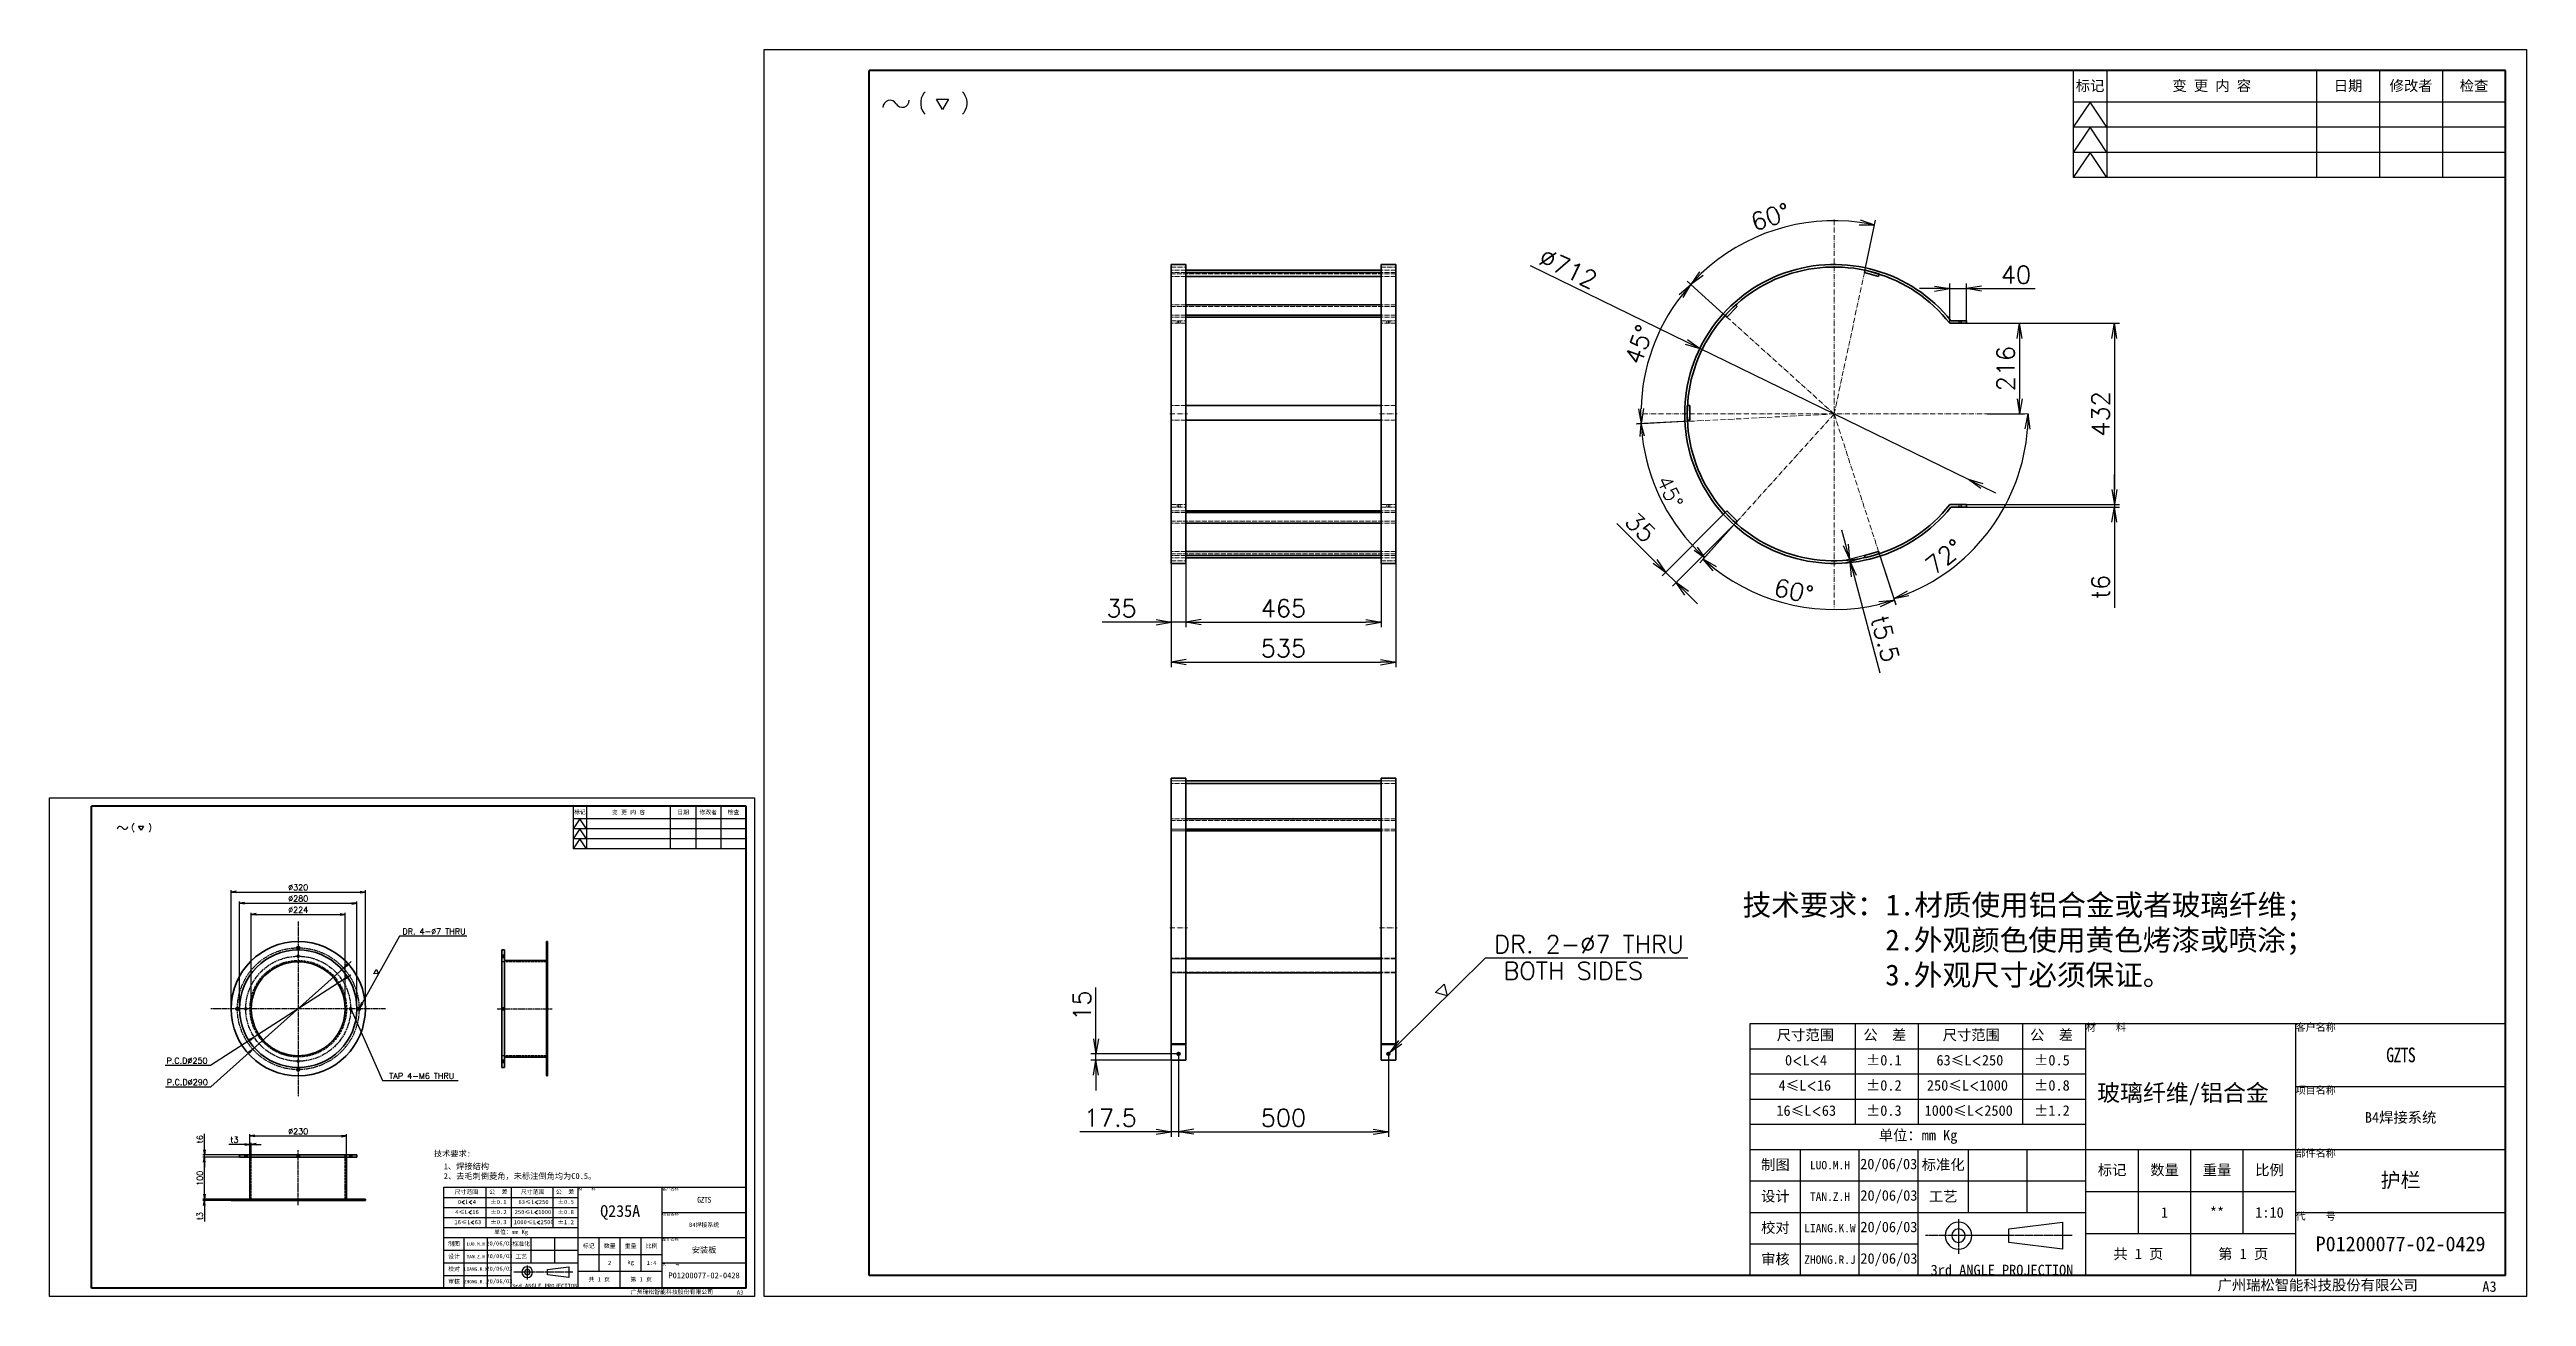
# Model space of a CAD drawing. Header units: millimetres. Extents: x -73083 to 81340, y -6859 to 6812.
# Drawn here: x 73070 to 78974, y -6850 to -3880 of the extents above; entities that cross this region are included whole.
import ezdxf

# ---------------------------------------------------------------- set-up
doc = ezdxf.new("R2010")
doc.units = ezdxf.units.MM
for name, pattern in [('AM_ISO02W050', [7.5, 6, -1.5]), ('AM_ISO08W050', [18, 12, -1.5, 3, -1.5]), ('CENTER-HOKUTO', [23, 20, -1, 1, -1]), ('DASHDOT', [18.5, 12, -3, 0.5, -3]), ('DASHED', [15, 12, -3])]:
    doc.linetypes.add(name, pattern=pattern)
doc.layers.add('A3', color=7, linetype='Continuous', plot=False)
for name, color, linetype, lineweight in [('AM_7', 2, 'AM_ISO08W050', 25), ('AM_HID', 1, 'AM_ISO02W050', 25), ('AM_VIS', 7, 'Continuous', 50), ('SOLID LINE', 7, 'Continuous', 30)]:
    doc.layers.add(name, color=color, linetype=linetype, lineweight=lineweight)
doc.layers.add('title_frame', color=7, linetype='Continuous')
doc.layers.add('word_dim', color=253, linetype='Continuous')
doc.styles.get("Standard").update_dxf_attribs({"font": 'romans.shx', "bigfont": 'bigfont.shx'})
doc.dimstyles.new('1-10', dxfattribs={"dimscale": 10, "dimtxt": 3.5, "dimasz": 3, "dimexe": 1, "dimexo": 0, "dimgap": 1, "dimtad": 3, "dimdsep": 46, "dimtxsty": 'Standard', "dimblk1": 'OPEN', "dimblk2": 'OPEN', "dimsah": 1, "dimcen": 0, "dimclrd": 256, "dimclre": 256, "dimclrt": 3, "dimadec": 0, "dimazin": 0, "dimtfac": 1, "dimtmove": 0, "dimatfit": 3, "dimfxl": 0, "dimtolj": 1, "dimtzin": 0, "dimarcsym": 0})
doc.dimstyles.new('RS-1-4', dxfattribs={"dimscale": 4, "dimtxt": 3.5, "dimasz": 3, "dimexe": 1, "dimexo": 0, "dimgap": 1, "dimtad": 3, "dimdec": 4, "dimdsep": 46, "dimtxsty": 'Standard', "dimblk1": 'OPEN', "dimblk2": 'OPEN', "dimsah": 1, "dimcen": 0, "dimclrd": 256, "dimclre": 256, "dimclrt": 3, "dimadec": 0, "dimazin": 0, "dimtfac": 1, "dimtdec": 4, "dimtmove": 0, "dimatfit": 3, "dimfxl": 0, "dimtolj": 1, "dimtzin": 0, "dimarcsym": 0})
doc.dimstyles.new('RS-1-4$3', dxfattribs={"dimscale": 4, "dimtxt": 3.5, "dimasz": 3, "dimexe": 1, "dimexo": 0, "dimgap": 1, "dimtad": 3, "dimtoh": 1, "dimdec": 4, "dimdsep": 46, "dimtxsty": 'Standard', "dimblk1": 'OPEN', "dimblk2": 'OPEN', "dimsah": 1, "dimcen": 0, "dimclrd": 256, "dimclre": 256, "dimclrt": 3, "dimadec": 0, "dimazin": 0, "dimtfac": 1, "dimtdec": 4, "dimtmove": 0, "dimatfit": 3, "dimfxl": 0, "dimtolj": 1, "dimtzin": 0, "dimarcsym": 0})
doc.dimstyles.new('STANDARD1-12', dxfattribs={"dimscale": 12, "dimtxt": 3.5, "dimasz": 3, "dimexe": 1, "dimexo": 0, "dimgap": 1, "dimtad": 3, "dimdec": 1, "dimdsep": 46, "dimtxsty": 'Standard', "dimblk1": 'OPEN', "dimblk2": 'OPEN', "dimsah": 1, "dimcen": 0, "dimclrd": 256, "dimclre": 256, "dimclrt": 3, "dimadec": 0, "dimazin": 0, "dimtfac": 1, "dimtdec": 1, "dimtmove": 0, "dimatfit": 3, "dimldrblk": 'OPEN', "dimfxl": 0, "dimtolj": 1, "dimtzin": 0, "dimarcsym": 0})

msp = doc.modelspace()

# ---------------------------------------------------------------- texts
at = {"layer": 'SOLID LINE', "ltscale": 0.5}
for s, insert, char_height, width, attachment_point in [('\\pt150;{\\fSimHei|b0|i0|c134|p2;\\C3;标记}', (77933.78326, -3967.73238), 25, 80, 5), ('\\pt150;{\\fSimHei|b0|i0|c134|p2;\\C3;变 更 内 容}', (78223.78326, -3967.73238), 25, 500, 5), ('\\pt150;{\\fSimHei|b0|i0|c134|p2;\\C3;日期}', (78548.78326, -3967.73238), 25, 150, 5), ('\\pt150;{\\fSimHei|b0|i0|c134|p2;\\C3;修改者}', (78698.78326, -3967.73238), 25, 150, 5), ('\\pt150;{\\fSimHei|b0|i0|c134|p2;\\C3;检查}', (78848.78326, -3967.73238), 25, 150, 5), ('\\pt60;{\\fSimHei|b0|i0|c134|p2;\\C3;标记}', (74334.43303, -5697.23248), 10, 32, 5), ('\\pt60;{\\fSimHei|b0|i0|c134|p2;\\C3;变 更 内 容}', (74450.43303, -5697.23248), 10, 200, 5), ('\\pt60;{\\fSimHei|b0|i0|c134|p2;\\C3;日期}', (74580.43303, -5697.23248), 10, 60, 5), ('\\pt60;{\\fSimHei|b0|i0|c134|p2;\\C3;修改者}', (74640.43303, -5697.23248), 10, 60, 5), ('\\pt60;{\\fSimHei|b0|i0|c134|p2;\\C3;检查}', (74700.43303, -5697.23248), 10, 60, 5), ('{\\fSimHei|b0|i0|c134|p2;\\C3;材    料}', (77923.78326, -6200.23238), 17.5, 500, 1), ('\\pt105;{\\fSimHei|b0|i0|c134|p2;\\C3;客户名称}', (78423.78326, -6200.23238), 17.5, 500, 1), ('\\pt150;{\\fSimHei|b0|i0|c134|p2;\\C3;尺寸范围}', (77186.98289, -6214.94301), 25, 453.0151884, 1), ('\\pt150;{\\fSimHei|b0|i0|c134|p2;\\C3;公  差}', (77393.5203, -6214.94301), 25, 453.0151884, 1), ('\\pt150;{\\fSimHei|b0|i0|c134|p2;\\C3;尺寸范围}', (77582.45741, -6214.94301), 25, 453.0151884, 1), ('\\pt150;{\\fSimHei|b0|i0|c134|p2;\\C3;公  差}', (77790.84388, -6214.94301), 25, 453.0151884, 1), ('{\\fSimHei|b0|i0|c134|p2;\\W0.8;\\T0.9;\\C3;GZTS}', (78673.78326, -6275.23238), 35, 500, 5), ('\\pt150;{\\fSimHei|b0|i0|c134|p2;\\C3;0\\Fromans,bigfont|c134;\\H0.9583x;<\\fSimHei|b0|i0|c134|p2;\\H1.044x;L\\Fromans,bigfont|c134;\\H0.9583x;<\\fSimHei|b0|i0|c134|p2;\\H1.044x;4}', (77206.58858, -6274.94301), 25, 453.0151884, 1), ('\\pt150;{\\fSimHei|b0|i0|c134|p2;\\C3;%%P0.1}', (77399.60667, -6274.94301), 25, 453.0151884, 1), ('\\pt150;{\\fSimHei|b0|i0|c134|p2;\\C3;63\\H0.9583x;≤\\H1.044x;L\\Fromans,bigfont|c134;\\H0.9579x;<\\fSimHei|b0|i0|c134|p2;\\H1.044x;250}', (77567.62008, -6274.94301), 25, 453.0151884, 1), ('\\pt150;{\\fSimHei|b0|i0|c134|p2;\\C3;%%P0.5}', (77800.30993, -6274.94301), 25, 453.0151884, 1), ('\\pt150;{\\fSimHei|b0|i0|c134|p2;\\C3;4\\H0.9583x;≤\\H1.043x;L\\Fromans,bigfont|c134;\\H0.9588x;<\\fSimHei|b0|i0|c134|p2;\\H1.043x;16}', (77191.24841, -6334.94301), 25, 453.0151884, 1), ('\\pt150;{\\fSimHei|b0|i0|c134|p2;\\C3;%%P0.2}', (77399.60667, -6334.94301), 25, 453.0151884, 1), ('\\pt150;{\\fSimHei|b0|i0|c134|p2;\\C3;250\\H0.9583x;≤\\H1.044x;L\\Fromans,bigfont|c134;\\H0.9579x;<\\fSimHei|b0|i0|c134|p2;\\H1.044x;1000}', (77544.79367, -6334.94301), 25, 453.0151884, 1), ('\\pt150;{\\fSimHei|b0|i0|c134|p2;\\C3;%%P0.8}', (77800.30993, -6334.94301), 25, 453.0151884, 1), ('\\pt105;{\\fSimHei|b0|i0|c134|p2;\\C3;项目名称}', (78423.78326, -6350.23238), 17.5, 500, 1), ('\\pt150;{\\fSimHei|b0|i0|c134|p2;\\C3;16\\H0.9583x;≤\\H1.044x;L\\Fromans,bigfont|c134;\\H0.9579x;<\\fSimHei|b0|i0|c134|p2;\\H1.044x;63}', (77186.09793, -6394.94301), 25, 453.0151884, 1), ('\\pt150;{\\fSimHei|b0|i0|c134|p2;\\C3;%%P0.3}', (77399.60667, -6394.94301), 25, 453.0151884, 1), ('\\pt150;{\\fSimHei|b0|i0|c134|p2;\\C3;%%P1.2}', (77800.30993, -6394.94301), 25, 453.0151884, 1), ('{\\fSimHei|b0|i0|c134|p2;\\C3;B4焊接系统}', (78673.78326, -6425.23238), 25, 500, 5), ('\\pt150;{\\fSimHei|b0|i0|c134|p2;\\C3;单位：mm Kg}', (77523.78326, -6470.23238), 25, 800, 5), ('\\pt84;{\\fSimHei|b0|i0|c134|p2;\\C3;技术要求:}', (73986.55461, -6502.88985), 14, 120.242104, 1), ('\\pt84;{\\fSimHei|b0|i0|c134|p2;\\C3;\\P1、焊接结构\\P2、去毛刺倒菱角，未标注倒角均为C0.5。}', (74009.9519, -6509.85468), 14, 446.3637409, 1), ('\\pt150;{\\fSimHei|b0|i0|c134|p2;\\C3;制图}', (77183.78326, -6537.73238), 25, 120, 5), ('\\pt288;{\\fSimHei|b0|i0|c134|p2;\\H0.8x;\\C3;LUO.M.H}', (77313.78326, -6537.73238), 25, 140, 5), ('\\pt60;{\\fSimHei|b0|i0|c134|p2;\\C3;20/06/03}', (77453.78326, -6537.73238), 25, 140, 5), ('\\pt150;{\\fSimHei|b0|i0|c134|p2;\\C3;标准化}', (77583.78326, -6537.73238), 25, 120, 5), ('\\pt150;{\\fSimHei|b0|i0|c134|p2;\\C3;标记}', (77986.28326, -6550.23238), 25, 125, 5), ('\\pt150;{\\fSimHei|b0|i0|c134|p2;\\C3;数量}', (78111.28326, -6550.23238), 25, 125, 5), ('\\pt150;{\\fSimHei|b0|i0|c134|p2;\\C3;重量}', (78236.28326, -6550.23238), 25, 125, 5), ('\\pt150;{\\fSimHei|b0|i0|c134|p2;\\C3;比例}', (78361.28326, -6550.23238), 25, 125, 5), ('\\pt105;{\\fSimHei|b0|i0|c134|p2;\\C3;部件名称}', (78423.78326, -6500.23238), 17.5, 500, 1), ('{\\fSimHei|b0|i0|c134|p2;\\C3;护栏}', (78673.78326, -6575.23238), 35, 500, 5), ('\\pt60;{\\fSimHei|b0|i0|c134|p2;\\C3;尺寸范围}', (74035.71288, -6596.11673), 10, 181.2060754, 1), ('\\pt60;{\\fSimHei|b0|i0|c134|p2;\\C3;公  差}', (74118.32785, -6596.11673), 10, 181.2060754, 1), ('\\pt60;{\\fSimHei|b0|i0|c134|p2;\\C3;尺寸范围}', (74193.90269, -6596.11673), 10, 181.2060754, 1), ('\\pt60;{\\fSimHei|b0|i0|c134|p2;\\C3;公  差}', (74277.25728, -6596.11673), 10, 181.2060754, 1), ('{\\fSimHei|b0|i0|c134|p2;\\C3;材    料}', (74330.43303, -6590.23248), 7, 200, 1), ('\\pt42;{\\fSimHei|b0|i0|c134|p2;\\C3;客户名称}', (74530.43303, -6590.23248), 7, 200, 1), ('\\pt150;{\\fSimHei|b0|i0|c134|p2;\\C3;设计}', (77183.78326, -6612.73238), 25, 120, 5), ('\\pt288;{\\fSimHei|b0|i0|c134|p2;\\H0.8x;\\C3;TAN.Z.H}', (77313.78326, -6612.73238), 25, 140, 5), ('\\pt60;{\\fSimHei|b0|i0|c134|p2;\\C3;20/06/03}', (77454.28962, -6612.73238), 25, 138.9872858, 5), ('\\pt150;{\\fSimHei|b0|i0|c134|p2;\\C3;工艺}', (77583.78326, -6612.73238), 25, 120, 5), ('\\pt60;{\\fSimHei|b0|i0|c134|p2;\\C3;16\\H0.9583x;≤\\H1.044x;L\\Fromans,bigfont|c134;\\H0.9579x;<\\fSimHei|b0|i0|c134|p2;\\H1.044x;63}', (74035.3589, -6668.11673), 10, 181.2060754, 1), ('\\pt60;{\\fSimHei|b0|i0|c134|p2;\\C3;4\\H0.9583x;≤\\H1.043x;L\\Fromans,bigfont|c134;\\H0.9588x;<\\fSimHei|b0|i0|c134|p2;\\H1.043x;16}', (74037.41909, -6644.11673), 10, 181.2060754, 1), ('\\pt60;{\\fSimHei|b0|i0|c134|p2;\\C3;0\\Fromans,bigfont|c134;\\H0.9583x;<\\fSimHei|b0|i0|c134|p2;\\H1.044x;L\\Fromans,bigfont|c134;\\H0.9583x;<\\fSimHei|b0|i0|c134|p2;\\H1.044x;4}', (74043.55516, -6620.11673), 10, 181.2060754, 1), ('\\pt60;{\\fSimHei|b0|i0|c134|p2;\\C3;%%P0.1}', (74120.7624, -6620.11673), 10, 181.2060754, 1), ('\\pt60;{\\fSimHei|b0|i0|c134|p2;\\C3;%%P0.2}', (74120.7624, -6644.11673), 10, 181.2060754, 1), ('\\pt60;{\\fSimHei|b0|i0|c134|p2;\\C3;%%P0.3}', (74120.7624, -6668.11673), 10, 181.2060754, 1), ('\\pt60;{\\fSimHei|b0|i0|c134|p2;\\C3;250\\H0.9583x;≤\\H1.044x;L\\Fromans,bigfont|c134;\\H0.9579x;<\\fSimHei|b0|i0|c134|p2;\\H1.044x;1000}', (74178.8372, -6644.11673), 10, 181.2060754, 1), ('\\pt60;{\\fSimHei|b0|i0|c134|p2;\\C3;63\\H0.9583x;≤\\H1.044x;L\\Fromans,bigfont|c134;\\H0.9579x;<\\fSimHei|b0|i0|c134|p2;\\H1.044x;250}', (74187.96776, -6620.11673), 10, 181.2060754, 1), ('\\pt60;{\\fSimHei|b0|i0|c134|p2;\\C3;%%P0.5}', (74281.0437, -6620.11673), 10, 181.2060754, 1), ('\\pt60;{\\fSimHei|b0|i0|c134|p2;\\C3;%%P0.8}', (74281.0437, -6644.11673), 10, 181.2060754, 1), ('\\pt60;{\\fSimHei|b0|i0|c134|p2;\\C3;%%P1.2}', (74281.0437, -6668.11673), 10, 181.2060754, 1), ('\\pt168;{\\fSimHei|b0|i0|c134|p2;\\C3;Q235A}', (74430.43303, -6650.23248), 28, 200, 5), ('\\pt42;{\\fSimHei|b0|i0|c134|p2;\\C3;项目名称}', (74530.43303, -6650.23248), 7, 200, 1), ('{\\fSimHei|b0|i0|c134|p2;\\W0.8;\\T0.9;\\C3;GZTS}', (74630.43303, -6620.23248), 14, 200, 5), ('\\pt150;{\\fSimHei|b0|i0|c134|p2;\\C3;校对}', (77183.78326, -6687.73238), 25, 120, 5), ('\\pt60;{\\fSimHei|b0|i0|c134|p2;\\C3;20/06/03}', (77454.28962, -6687.73238), 25, 138.9872858, 5), ('\\pt150;{\\fSimHei|b0|i0|c134|p2;\\C3;1}', (78111.28326, -6650.23238), 25, 125, 5), ('\\pt150;{\\fSimHei|b0|i0|c134|p2;\\C3;**}', (78236.28326, -6650.23238), 25, 125, 5), ('\\pt150;{\\fSimHei|b0|i0|c134|p2;\\C3;1:10}', (78361.28326, -6650.23238), 25, 125, 5), ('\\pt105;{\\fSimHei|b0|i0|c134|p2;\\C3;代    号}', (78423.78326, -6650.23238), 17.5, 500, 1), ('\\pt60;{\\fSimHei|b0|i0|c134|p2;\\C3;制图}', (74034.43303, -6725.23248), 10, 48, 5), ('\\pt288;{\\fSimHei|b0|i0|c134|p2;\\H0.8x;\\C3;LUO.M.H}', (74086.43303, -6725.23248), 10, 56, 5), ('\\pt60;{\\fSimHei|b0|i0|c134|p2;\\C3;20/06/03}', (74142.43303, -6725.23248), 10, 56, 5), ('\\pt60;{\\fSimHei|b0|i0|c134|p2;\\C3;单位：mm Kg}', (74170.43303, -6698.23248), 10, 320, 5), ('\\pt60;{\\fSimHei|b0|i0|c134|p2;\\C3;标准化}', (74194.43303, -6725.23248), 10, 48, 5), ('\\pt60;{\\fSimHei|b0|i0|c134|p2;\\C3;标记}', (74355.43303, -6730.23248), 10, 50, 5), ('\\pt60;{\\fSimHei|b0|i0|c134|p2;\\C3;数量}', (74405.43303, -6730.23248), 10, 50, 5), ('\\pt60;{\\fSimHei|b0|i0|c134|p2;\\C3;重量}', (74455.43303, -6730.23248), 10, 50, 5), ('\\pt60;{\\fSimHei|b0|i0|c134|p2;\\C3;比例}', (74505.43303, -6730.23248), 10, 50, 5), ('\\pt42;{\\fSimHei|b0|i0|c134|p2;\\C3;部件名称}', (74530.43303, -6710.23248), 7, 200, 1), ('{\\fSimHei|b0|i0|c134|p2;\\C3;B4焊接系统}', (74630.43303, -6680.23248), 10, 200, 5), ('\\pt288;{\\fSimHei|b0|i0|c134|p2;\\H0.8x;\\C3;LIANG.K.W}', (77313.78326, -6687.73238), 25, 140, 5), ('{\\fSimHei|b0|i0|c134|p2;\\C3;P01200077-02-0429}', (78673.78326, -6725.23238), 35, 500, 5), ('\\pt60;{\\fSimHei|b0|i0|c134|p2;\\C3;校对}', (74034.43303, -6785.23248), 10, 48, 5), ('\\pt60;{\\fSimHei|b0|i0|c134|p2;\\C3;设计}', (74034.43303, -6755.23248), 10, 48, 5), ('\\pt288;{\\fSimHei|b0|i0|c134|p2;\\H0.8x;\\C3;LIANG.K.W}', (74086.43303, -6785.23248), 10, 56, 5), ('\\pt288;{\\fSimHei|b0|i0|c134|p2;\\H0.8x;\\C3;TAN.Z.H}', (74086.43303, -6755.23248), 10, 56, 5), ('\\pt60;{\\fSimHei|b0|i0|c134|p2;\\C3;20/06/03}', (74142.63558, -6755.23248), 10, 55.5949143, 5), ('\\pt60;{\\fSimHei|b0|i0|c134|p2;\\C3;20/06/03}', (74142.63558, -6785.23248), 10, 55.5949143, 5), ('\\pt60;{\\fSimHei|b0|i0|c134|p2;\\C3;工艺}', (74194.43303, -6755.23248), 10, 48, 5), ('\\pt60;{\\fSimHei|b0|i0|c134|p2;\\C3;2}', (74405.43303, -6770.23248), 10, 50, 5), ('\\pt60;{\\fSimHei|b0|i0|c134|p2;\\C3;kg}', (74455.43303, -6770.23248), 10, 50, 5), ('\\pt60;{\\fSimHei|b0|i0|c134|p2;\\C3;1:4}', (74505.43303, -6770.23248), 10, 50, 5), ('\\pt42;{\\fSimHei|b0|i0|c134|p2;\\C3;代    号}', (74530.43303, -6770.23248), 7, 200, 1), ('{\\fSimHei|b0|i0|c134|p2;\\C3;安装板}', (74630.43303, -6740.23248), 14, 200, 5), ('\\pt150;{\\fSimHei|b0|i0|c134|p2;\\C3;审核}', (77183.78326, -6762.73238), 25, 120, 5), ('\\pt288;{\\fSimHei|b0|i0|c134|p2;\\H0.8x;\\C3;ZHONG.R.J}', (77313.78326, -6762.73238), 25, 140, 5), ('\\pt60;{\\fSimHei|b0|i0|c134|p2;\\C3;20/06/03}', (77454.28962, -6762.73238), 25, 138.9872858, 5), ('{\\fSimHei|b0|i0|c134|p2;\\C3;3rd ANGLE PROJECTION}', (77723.78326, -6800.23238), 25, 400, 8), ('\\pt150;{\\fSimHei|b0|i0|c134|p2;\\C3;共 1 页}', (78048.78326, -6750.23238), 25, 250, 5), ('\\pt150;{\\fSimHei|b0|i0|c134|p2;\\C3;第 1 页}', (78298.78326, -6750.23238), 25, 250, 5), ('\\pt60;{\\fSimHei|b0|i0|c134|p2;\\C3;审核}', (74034.43303, -6815.23248), 10, 48, 5), ('\\pt288;{\\fSimHei|b0|i0|c134|p2;\\H0.8x;\\C3;ZHONG.R.J}', (74086.43303, -6815.23248), 10, 56, 5), ('\\pt60;{\\fSimHei|b0|i0|c134|p2;\\C3;20/06/03}', (74142.63558, -6815.23248), 10, 55.5949143, 5), ('{\\fSimHei|b0|i0|c134|p2;\\C3;3rd ANGLE PROJECTION}', (74250.43303, -6830.23248), 10, 160, 8), ('\\pt60;{\\fSimHei|b0|i0|c134|p2;\\C3;共 1 页}', (74380.43303, -6810.23248), 10, 100, 5), ('\\pt60;{\\fSimHei|b0|i0|c134|p2;\\C3;广州瑞松智能科技股份有限公司}', (74455.90749, -6834.37439), 10, 314.2472326, 1), ('\\pt60;{\\fSimHei|b0|i0|c134|p2;\\C3;第 1 页}', (74480.43303, -6810.23248), 10, 100, 5), ('{\\fSimHei|b0|i0|c134|p2;\\C3;P01200077-02-0428}', (74630.43303, -6800.23248), 14, 200, 5), ('\\pt60;{\\fSimHei|b0|i0|c134|p2;\\C3;A3}', (74708.38851, -6835.8221), 10, 314.2472326, 1), ('\\pt150;{\\fSimHei|b0|i0|c134|p2;\\C3;广州瑞松智能科技股份有限公司}', (78237.4694, -6810.58716), 25, 785.6180814, 1), ('\\pt150;{\\fSimHei|b0|i0|c134|p2;\\C3;A3}', (78868.67196, -6814.20644), 25, 785.6180814, 1)]:
    msp.add_mtext(s, dxfattribs=dict(at, insert=insert, char_height=char_height, width=width, attachment_point=attachment_point))
at = {"layer": 'SOLID LINE', "ltscale": 0.5, "attachment_point": 1, "line_spacing_factor": 0.72}
for s, insert, char_height, width in [('\\pt150;{\\fSimHei|b0|i0|c134|p2;\\C3;1000\\H0.9583x;≤\\H1.044x;L\\Fromans,bigfont|c134;\\H0.9579x;<\\fSimHei|b0|i0|c134|p2;\\H1.044x;2500}', (77539.30669, -6394.94301), 25, 453.0151884), ('\\pt60;{\\fSimHei|b0|i0|c134|p2;\\C3;1000\\H0.9583x;≤\\H1.044x;L\\Fromans,bigfont|c134;\\H0.9579x;<\\fSimHei|b0|i0|c134|p2;\\H1.044x;2500}', (74176.64241, -6668.11673), 10, 181.2060754)]:
    msp.add_mtext(s, dxfattribs=dict(at, insert=insert, char_height=char_height, width=width))
at = {"layer": 'word_dim', "color": 3, "linetype": 'Continuous', "attachment_point": 1}
for s, insert, char_height, width in [('{\\fNSimSun|b0|i0|c134|p49;技术要求：1.材质使用铝合金或者玻璃纤维;\\P          2.外观颜色使用黄色烤漆或喷涂；\\P          3.外观尺寸必须保证。}', (77105.54755, -5892.79222), 50, 1802.8779249), ('\\pt403.2;{\\fNSimSun|b0|i0|c134|p49;玻璃纤维/铝合金}', (77950.5333, -6345.09636), 40, 1442.3023399)]:
    msp.add_mtext(s, dxfattribs=dict(at, insert=insert, char_height=char_height, width=width))
at = {"layer": 'word_dim', "color": 3, "linetype": 'Continuous', "insert": (76535.54184, -6095.68347), "char_height": 42, "attachment_point": 7}
msp.add_mtext('BOTH SIDES', dxfattribs=at)
at = {"layer": 'word_dim', "color": 3, "linetype": 'Continuous', "ltscale": 12, "insert": (73880.23378, -6332.07384), "char_height": 14, "attachment_point": 7}
msp.add_mtext('TAP 4-M6 THRU', dxfattribs=at)

# ---------------------------------------------------------------- blocks, each defined once
blk = doc.blocks.new('_Open')
at = {"color": 0, "lineweight": -2}
for p, q in [((-1, 0.17), (0, 0)), ((-1, -0.17), (0, 0)), ((0, 0), (-1, 0))]:
    blk.add_line(p, q, dxfattribs=at)
blk = doc.blocks.new('*D722')
at = {"layer": 'DEFPOINTS', "color": 0, "linetype": 'Continuous', "ltscale": 12}
for p in [(73439.7, -6618.8), (73503.1, -6618.8), (73503.1, -6621.8)]:
    blk.add_point(p, dxfattribs=at)
at = {"layer": 'word_dim', "linetype": 'Continuous', "lineweight": -2, "ltscale": 12}
for p, q in [((73439.7, -6606.8), (73439.7, -6594.8)), ((73503.1, -6618.8), (73435.7, -6618.8)), ((73503.1, -6621.8), (73435.7, -6621.8)), ((73439.7, -6618.8), (73439.7, -6621.8)), ((73439.7, -6633.8), (73439.7, -6671.8))]:
    blk.add_line(p, q, dxfattribs=at)
at = {"layer": 'word_dim', "linetype": 'Continuous', "lineweight": -2, "ltscale": 12, "xscale": 12, "yscale": 12, "zscale": 12}
for p, rotation in [((73439.7, -6618.8), 270), ((73439.7, -6621.8), 90)]:
    blk.add_blockref('_Open', p, dxfattribs=dict(at, rotation=rotation))
at = {"layer": 'word_dim', "color": 3, "linetype": 'Continuous', "ltscale": 12, "insert": (73428.7, -6658.8), "char_height": 14, "attachment_point": 5, "rotation": 90}
blk.add_mtext('\\A1;t3', dxfattribs=at)
blk = doc.blocks.new('*D723')
at = {"layer": 'DEFPOINTS', "color": 0, "linetype": 'Continuous', "ltscale": 12}
for p in [(73439.7, -6518.8), (73523.1, -6518.8), (73503.1, -6618.8)]:
    blk.add_point(p, dxfattribs=at)
at = {"layer": 'word_dim', "linetype": 'Continuous', "lineweight": -2, "ltscale": 12}
for p, q in [((73523.1, -6518.8), (73435.7, -6518.8)), ((73439.7, -6606.8), (73439.7, -6530.8)), ((73503.1, -6618.8), (73435.7, -6618.8))]:
    blk.add_line(p, q, dxfattribs=at)
at = {"layer": 'word_dim', "linetype": 'Continuous', "lineweight": -2, "ltscale": 12, "xscale": 12, "yscale": 12, "zscale": 12}
for p, rotation in [((73439.7, -6518.8), 90), ((73439.7, -6618.8), 270)]:
    blk.add_blockref('_Open', p, dxfattribs=dict(at, rotation=rotation))
at = {"layer": 'word_dim', "color": 3, "linetype": 'Continuous', "ltscale": 12, "insert": (73428.7, -6568.8), "char_height": 14, "attachment_point": 5, "rotation": 90}
blk.add_mtext('\\A1;100', dxfattribs=at)
blk = doc.blocks.new('*D724')
at = {"layer": 'DEFPOINTS', "color": 0, "linetype": 'Continuous', "ltscale": 12}
for p in [(73439.7, -6512.8), (73523.1, -6512.8), (73523.1, -6518.8)]:
    blk.add_point(p, dxfattribs=at)
at = {"layer": 'word_dim', "linetype": 'Continuous', "lineweight": -2, "ltscale": 12}
for p, q in [((73439.7, -6500.8), (73439.7, -6462.8)), ((73523.1, -6512.8), (73435.7, -6512.8)), ((73523.1, -6518.8), (73435.7, -6518.8)), ((73439.7, -6518.8), (73439.7, -6512.8)), ((73439.7, -6530.8), (73439.7, -6542.8))]:
    blk.add_line(p, q, dxfattribs=at)
at = {"layer": 'word_dim', "linetype": 'Continuous', "lineweight": -2, "ltscale": 12, "xscale": 12, "yscale": 12, "zscale": 12}
for p, rotation in [((73439.7, -6512.8), 270), ((73439.7, -6518.8), 90)]:
    blk.add_blockref('_Open', p, dxfattribs=dict(at, rotation=rotation))
at = {"layer": 'word_dim', "color": 3, "linetype": 'Continuous', "ltscale": 12, "insert": (73428.7, -6475.8), "char_height": 14, "attachment_point": 5, "rotation": 90}
blk.add_mtext('\\A1;t6', dxfattribs=at)
blk = doc.blocks.new('*D725')
at = {"layer": 'DEFPOINTS', "color": 0, "linetype": 'Continuous', "ltscale": 12}
for p in [(73551.1, -6488.2), (73548.1, -6518.8), (73551.1, -6512.8)]:
    blk.add_point(p, dxfattribs=at)
at = {"layer": 'word_dim', "linetype": 'Continuous', "lineweight": -2, "ltscale": 12}
for p, q in [((73536.1, -6488.2), (73498.1, -6488.2)), ((73548.1, -6518.8), (73548.1, -6484.2)), ((73551.1, -6488.2), (73548.1, -6488.2)), ((73551.1, -6512.8), (73551.1, -6484.2)), ((73563.1, -6488.2), (73575.1, -6488.2))]:
    blk.add_line(p, q, dxfattribs=at)
at = {"layer": 'word_dim', "linetype": 'Continuous', "lineweight": -2, "ltscale": 12, "xscale": 12, "yscale": 12, "zscale": 12}
blk.add_blockref('_Open', (73548.1, -6488.2), dxfattribs=at)
at = {"layer": 'word_dim', "linetype": 'Continuous', "lineweight": -2, "ltscale": 12, "xscale": 12, "yscale": 12, "zscale": 12, "rotation": 180}
blk.add_blockref('_Open', (73551.1, -6488.2), dxfattribs=at)
at = {"layer": 'word_dim', "color": 3, "linetype": 'Continuous', "ltscale": 12, "insert": (73511.1, -6477.2), "char_height": 14, "attachment_point": 5}
blk.add_mtext('\\A1;t3', dxfattribs=at)
blk = doc.blocks.new('*D726')
at = {"layer": 'DEFPOINTS', "color": 0, "linetype": 'Continuous', "ltscale": 12}
for p in [(73778.1, -6468), (73548.1, -6518.8), (73778.1, -6518.8)]:
    blk.add_point(p, dxfattribs=at)
at = {"layer": 'word_dim', "linetype": 'Continuous', "lineweight": -2, "ltscale": 12}
for p, q in [((73548.1, -6518.8), (73548.1, -6464)), ((73560.1, -6468), (73766.1, -6468)), ((73778.1, -6518.8), (73778.1, -6464))]:
    blk.add_line(p, q, dxfattribs=at)
at = {"layer": 'word_dim', "linetype": 'Continuous', "lineweight": -2, "ltscale": 12, "xscale": 12, "yscale": 12, "zscale": 12, "rotation": 180}
blk.add_blockref('_Open', (73548.1, -6468), dxfattribs=at)
at = {"layer": 'word_dim', "linetype": 'Continuous', "lineweight": -2, "ltscale": 12, "xscale": 12, "yscale": 12, "zscale": 12}
blk.add_blockref('_Open', (73778.1, -6468), dxfattribs=at)
at = {"layer": 'word_dim', "color": 3, "linetype": 'Continuous', "ltscale": 12, "insert": (73663.1, -6457), "char_height": 14, "attachment_point": 5}
blk.add_mtext('\\A1;%%C230', dxfattribs=at)
blk = doc.blocks.new('*D727')
at = {"layer": 'DEFPOINTS', "color": 0, "linetype": 'Continuous', "ltscale": 12}
for p in [(73823.1, -5886.9), (73503.1, -6164.9), (73823.1, -6164.9)]:
    blk.add_point(p, dxfattribs=at)
at = {"layer": 'word_dim', "linetype": 'Continuous', "lineweight": -2, "ltscale": 12}
for p, q in [((73503.1, -6164.9), (73503.1, -5882.9)), ((73515.1, -5886.9), (73811.1, -5886.9)), ((73823.1, -6164.9), (73823.1, -5882.9))]:
    blk.add_line(p, q, dxfattribs=at)
at = {"layer": 'word_dim', "linetype": 'Continuous', "lineweight": -2, "ltscale": 12, "xscale": 12, "yscale": 12, "zscale": 12, "rotation": 180}
blk.add_blockref('_Open', (73503.1, -5886.9), dxfattribs=at)
at = {"layer": 'word_dim', "linetype": 'Continuous', "lineweight": -2, "ltscale": 12, "xscale": 12, "yscale": 12, "zscale": 12}
blk.add_blockref('_Open', (73823.1, -5886.9), dxfattribs=at)
at = {"layer": 'word_dim', "color": 3, "linetype": 'Continuous', "ltscale": 12, "insert": (73663.1, -5875.9), "char_height": 14, "attachment_point": 5}
blk.add_mtext('\\A1;%%C320', dxfattribs=at)
blk = doc.blocks.new('*D728')
at = {"layer": 'DEFPOINTS', "color": 0, "linetype": 'Continuous', "ltscale": 12}
for p in [(73803.1, -5913.6), (73523.1, -6164.9), (73803.1, -6164.9)]:
    blk.add_point(p, dxfattribs=at)
at = {"layer": 'word_dim', "linetype": 'Continuous', "lineweight": -2, "ltscale": 12}
for p, q in [((73523.1, -6164.9), (73523.1, -5909.6)), ((73535.1, -5913.6), (73791.1, -5913.6)), ((73803.1, -6164.9), (73803.1, -5909.6))]:
    blk.add_line(p, q, dxfattribs=at)
at = {"layer": 'word_dim', "linetype": 'Continuous', "lineweight": -2, "ltscale": 12, "xscale": 12, "yscale": 12, "zscale": 12, "rotation": 180}
blk.add_blockref('_Open', (73523.1, -5913.6), dxfattribs=at)
at = {"layer": 'word_dim', "linetype": 'Continuous', "lineweight": -2, "ltscale": 12, "xscale": 12, "yscale": 12, "zscale": 12}
blk.add_blockref('_Open', (73803.1, -5913.6), dxfattribs=at)
at = {"layer": 'word_dim', "color": 3, "linetype": 'Continuous', "ltscale": 12, "insert": (73663.1, -5902.6), "char_height": 14, "attachment_point": 5}
blk.add_mtext('\\A1;%%C280', dxfattribs=at)
blk = doc.blocks.new('*D729')
at = {"layer": 'DEFPOINTS', "color": 0, "linetype": 'Continuous', "ltscale": 12}
for p in [(73775.1, -5940.4), (73551.1, -6164.9), (73775.1, -6164.9)]:
    blk.add_point(p, dxfattribs=at)
at = {"layer": 'word_dim', "linetype": 'Continuous', "lineweight": -2, "ltscale": 12}
for p, q in [((73551.1, -6164.9), (73551.1, -5936.4)), ((73563.1, -5940.4), (73763.1, -5940.4)), ((73775.1, -6164.9), (73775.1, -5936.4))]:
    blk.add_line(p, q, dxfattribs=at)
at = {"layer": 'word_dim', "linetype": 'Continuous', "lineweight": -2, "ltscale": 12, "xscale": 12, "yscale": 12, "zscale": 12, "rotation": 180}
blk.add_blockref('_Open', (73551.1, -5940.4), dxfattribs=at)
at = {"layer": 'word_dim', "linetype": 'Continuous', "lineweight": -2, "ltscale": 12, "xscale": 12, "yscale": 12, "zscale": 12}
blk.add_blockref('_Open', (73775.1, -5940.4), dxfattribs=at)
at = {"layer": 'word_dim', "color": 3, "linetype": 'Continuous', "ltscale": 12, "insert": (73663.1, -5929.4), "char_height": 14, "attachment_point": 5}
blk.add_mtext('\\A1;%%C224', dxfattribs=at)
blk = doc.blocks.new('*D730')
at = {"layer": 'DEFPOINTS', "color": 0, "linetype": 'Continuous', "ltscale": 12}
for p in [(73806.4, -6168), (73809.8, -6161.9)]:
    blk.add_point(p, dxfattribs=at)
at = {"layer": 'word_dim', "linetype": 'Continuous', "lineweight": -2, "ltscale": 12}
for p, q in [((73904.4, -5991.8), (73815.7, -6151.4)), ((74065.2, -5991.8), (73904.4, -5991.8))]:
    blk.add_line(p, q, dxfattribs=at)
at = {"layer": 'word_dim', "linetype": 'Continuous', "lineweight": -2, "ltscale": 12, "xscale": 12, "yscale": 12, "zscale": 12, "rotation": 240.9249458729799}
blk.add_blockref('_Open', (73809.8, -6161.9), dxfattribs=at)
at = {"layer": 'word_dim', "color": 3, "linetype": 'Continuous', "ltscale": 12, "insert": (73986.8, -5980.8), "char_height": 14, "attachment_point": 5}
blk.add_mtext('\\A1;DR. 4-∅7 THRU', dxfattribs=at)
blk = doc.blocks.new('shiage1')
at = {"layer": 'word_dim', "color": 3, "linetype": 'Continuous'}
for p, q in [((0, 0), (-1.44, 2.5)), ((-1.44, 2.5), (1.44, 2.5)), ((1.44, 2.5), (0, 0))]:
    blk.add_line(p, q, dxfattribs=at)
blk = doc.blocks.new('*D731')
at = {"layer": 'DEFPOINTS', "color": 0, "linetype": 'Continuous', "ltscale": 5}
for p in [(73768.2, -6097.3), (73558, -6232.6)]:
    blk.add_point(p, dxfattribs=at)
at = {"layer": 'word_dim', "linetype": 'Continuous', "lineweight": -2, "ltscale": 5}
for p, q in [((73768.2, -6097.3), (73558, -6232.6)), ((73778.3, -6090.8), (73788.4, -6084.3)), ((73453.8, -6299.7), (73547.9, -6239.1)), ((73346.4, -6299.7), (73453.8, -6299.7))]:
    blk.add_line(p, q, dxfattribs=at)
at = {"layer": 'word_dim', "linetype": 'Continuous', "lineweight": -2, "ltscale": 5, "xscale": 12, "yscale": 12, "zscale": 12}
for p, rotation in [((73768.2, -6097.3), 212.773775779746), ((73558, -6232.6), 32.77377577974596)]:
    blk.add_blockref('_Open', p, dxfattribs=dict(at, rotation=rotation))
at = {"layer": 'word_dim', "color": 3, "linetype": 'Continuous', "ltscale": 5, "insert": (73398.1, -6288.7), "char_height": 14, "attachment_point": 5}
blk.add_mtext('\\A1;P.C.D∅250', dxfattribs=at)
blk = doc.blocks.new('*D732')
at = {"layer": 'DEFPOINTS', "color": 0, "linetype": 'Continuous', "ltscale": 5}
for p in [(73771.3, -6068.4), (73554.9, -6261.5)]:
    blk.add_point(p, dxfattribs=at)
at = {"layer": 'word_dim', "linetype": 'Continuous', "lineweight": -2, "ltscale": 5}
for p, q in [((73771.3, -6068.4), (73554.9, -6261.5)), ((73780.3, -6060.4), (73789.3, -6052.4)), ((73454.5, -6351.1), (73546, -6269.4)), ((73347.1, -6351.1), (73454.5, -6351.1))]:
    blk.add_line(p, q, dxfattribs=at)
at = {"layer": 'word_dim', "linetype": 'Continuous', "lineweight": -2, "ltscale": 5, "xscale": 12, "yscale": 12, "zscale": 12}
for p, rotation in [((73771.3, -6068.4), 221.7319836506622), ((73554.9, -6261.5), 41.73198365066222)]:
    blk.add_blockref('_Open', p, dxfattribs=dict(at, rotation=rotation))
at = {"layer": 'word_dim', "color": 3, "linetype": 'Continuous', "ltscale": 5, "insert": (73398.8, -6340.1), "char_height": 14, "attachment_point": 5}
blk.add_mtext('\\A1;P.C.D∅290', dxfattribs=at)
blk = doc.blocks.new('shiage0')
at = {"layer": 'word_dim', "color": 3, "linetype": 'Continuous'}
for centre, start, end in [((1.69, 0), 30, 180), ((4.61, 1.69), 210, 0)]:
    blk.add_arc(centre, 1.69, start, end, dxfattribs=at)
blk = doc.blocks.new('12')
at = {"layer": 'title_frame', "color": 3, "linetype": 'Continuous'}
blk.add_lwpolyline([(20.46, 3.03), (19.01, 5.53), (21.9, 5.53)], close=True, dxfattribs=at)
blk.add_blockref('shiage0', (6.23, 3.56), dxfattribs=at)
blk.add_text('(   )', height=3.5, dxfattribs=at).set_placement((14.64, 3.08))
blk = doc.blocks.new('*D742')
at = {"layer": 'DEFPOINTS', "color": 0}
for p in [(75743.8, -6287.5), (75761.3, -6277.1), (75761.3, -6457.8)]:
    blk.add_point(p, dxfattribs=at)
at = {"layer": 'word_dim', "lineweight": -2}
for p, q in [((75743.8, -6287.5), (75743.8, -6469.8)), ((75761.3, -6277.1), (75761.3, -6469.8)), ((75707.8, -6457.8), (75525.8, -6457.8)), ((75761.3, -6457.8), (75743.8, -6457.8)), ((75797.3, -6457.8), (75833.3, -6457.8))]:
    blk.add_line(p, q, dxfattribs=at)
at = {"layer": 'word_dim', "lineweight": -2, "xscale": 36, "yscale": 36, "zscale": 36}
blk.add_blockref('_Open', (75743.8, -6457.8), dxfattribs=at)
at = {"layer": 'word_dim', "lineweight": -2, "xscale": 36, "yscale": 36, "zscale": 36, "rotation": 180}
blk.add_blockref('_Open', (75761.3, -6457.8), dxfattribs=at)
at = {"layer": 'word_dim', "color": 3, "insert": (75598.8, -6424.8), "char_height": 42, "attachment_point": 5}
blk.add_mtext('\\A1;17.5', dxfattribs=at)
blk = doc.blocks.new('*D743')
at = {"layer": 'DEFPOINTS', "color": 0}
for p in [(75564.3, -6272.5), (75743.8, -6287.5), (75756.8, -6272.5)]:
    blk.add_point(p, dxfattribs=at)
at = {"layer": 'word_dim', "lineweight": -2}
for p, q in [((75564.3, -6236.5), (75564.3, -6114.5)), ((75756.8, -6272.5), (75552.3, -6272.5)), ((75743.8, -6287.5), (75552.3, -6287.5)), ((75564.3, -6287.5), (75564.3, -6272.5)), ((75564.3, -6323.5), (75564.3, -6359.5))]:
    blk.add_line(p, q, dxfattribs=at)
at = {"layer": 'word_dim', "lineweight": -2, "xscale": 36, "yscale": 36, "zscale": 36}
for p, rotation in [((75564.3, -6272.5), 270), ((75564.3, -6287.5), 90)]:
    blk.add_blockref('_Open', p, dxfattribs=dict(at, rotation=rotation))
at = {"layer": 'word_dim', "color": 3, "insert": (75531.3, -6157.5), "char_height": 42, "attachment_point": 5, "rotation": 90}
blk.add_mtext('\\A1;15', dxfattribs=at)
blk = doc.blocks.new('*D744')
at = {"layer": 'DEFPOINTS', "color": 0}
for p in [(75761.3, -6303.5), (76261.3, -6277.1), (76261.3, -6457.8)]:
    blk.add_point(p, dxfattribs=at)
at = {"layer": 'word_dim', "lineweight": -2}
for p, q in [((75761.3, -6303.5), (75761.3, -6469.8)), ((76261.3, -6277.1), (76261.3, -6469.8)), ((75797.3, -6457.8), (76225.3, -6457.8))]:
    blk.add_line(p, q, dxfattribs=at)
at = {"layer": 'word_dim', "lineweight": -2, "xscale": 36, "yscale": 36, "zscale": 36, "rotation": 180}
blk.add_blockref('_Open', (75761.3, -6457.8), dxfattribs=at)
at = {"layer": 'word_dim', "lineweight": -2, "xscale": 36, "yscale": 36, "zscale": 36}
blk.add_blockref('_Open', (76261.3, -6457.8), dxfattribs=at)
at = {"layer": 'word_dim', "color": 3, "insert": (76011.3, -6424.8), "char_height": 42, "attachment_point": 5}
blk.add_mtext('\\A1;500', dxfattribs=at)
blk = doc.blocks.new('*D745')
at = {"layer": 'DEFPOINTS', "color": 0}
for p in [(76258.9, -6275), (76263.8, -6270.1)]:
    blk.add_point(p, dxfattribs=at)
at = {"layer": 'word_dim', "lineweight": -2}
for p, q in [((76492.3, -6044.2), (76289.4, -6244.8)), ((76974.7, -6044.2), (76492.3, -6044.2))]:
    blk.add_line(p, q, dxfattribs=at)
at = {"layer": 'word_dim', "lineweight": -2, "xscale": 36, "yscale": 36, "zscale": 36, "rotation": 224.6759737257023}
blk.add_blockref('_Open', (76263.8, -6270.1), dxfattribs=at)
at = {"layer": 'word_dim', "color": 3, "insert": (76739.5, -6011.2), "char_height": 42, "attachment_point": 5}
blk.add_mtext('\\A1;DR. 2-∅7 THRU', dxfattribs=at)
blk = doc.blocks.new('*D746')
at = {"layer": 'DEFPOINTS', "color": 0}
for p in [(75743.8, -5104.2), (76278.8, -5104.2), (76278.8, -5339.3)]:
    blk.add_point(p, dxfattribs=at)
at = {"layer": 'word_dim', "lineweight": -2}
for p, q in [((75743.8, -5104.2), (75743.8, -5351.3)), ((76278.8, -5104.2), (76278.8, -5351.3)), ((75779.8, -5339.3), (76242.8, -5339.3))]:
    blk.add_line(p, q, dxfattribs=at)
at = {"layer": 'word_dim', "lineweight": -2, "xscale": 36, "yscale": 36, "zscale": 36, "rotation": 180}
blk.add_blockref('_Open', (75743.8, -5339.3), dxfattribs=at)
at = {"layer": 'word_dim', "lineweight": -2, "xscale": 36, "yscale": 36, "zscale": 36}
blk.add_blockref('_Open', (76278.8, -5339.3), dxfattribs=at)
at = {"layer": 'word_dim', "color": 3, "insert": (76011.3, -5306.3), "char_height": 42, "attachment_point": 5}
blk.add_mtext('\\A1;535', dxfattribs=at)
blk = doc.blocks.new('*D747')
at = {"layer": 'DEFPOINTS', "color": 0}
for p in [(75743.8, -5104.2), (75778.8, -5104.2), (75778.8, -5244.1)]:
    blk.add_point(p, dxfattribs=at)
at = {"layer": 'word_dim', "lineweight": -2}
for p, q in [((75743.8, -5104.2), (75743.8, -5256.1)), ((75778.8, -5104.2), (75778.8, -5256.1)), ((75707.8, -5244.1), (75579.3, -5244.1)), ((75778.8, -5244.1), (75743.8, -5244.1)), ((75814.8, -5244.1), (75850.8, -5244.1))]:
    blk.add_line(p, q, dxfattribs=at)
at = {"layer": 'word_dim', "lineweight": -2, "xscale": 36, "yscale": 36, "zscale": 36}
blk.add_blockref('_Open', (75743.8, -5244.1), dxfattribs=at)
at = {"layer": 'word_dim', "lineweight": -2, "xscale": 36, "yscale": 36, "zscale": 36, "rotation": 180}
blk.add_blockref('_Open', (75778.8, -5244.1), dxfattribs=at)
at = {"layer": 'word_dim', "color": 3, "insert": (75625.3, -5211.1), "char_height": 42, "attachment_point": 5}
blk.add_mtext('\\A1;35', dxfattribs=at)
blk = doc.blocks.new('*D748')
at = {"layer": 'DEFPOINTS', "color": 0}
for p in [(75778.8, -5115.4), (76243.8, -5104.2), (76243.8, -5244.1)]:
    blk.add_point(p, dxfattribs=at)
at = {"layer": 'word_dim', "lineweight": -2}
for p, q in [((75778.8, -5115.4), (75778.8, -5256.1)), ((76243.8, -5104.2), (76243.8, -5256.1)), ((75814.8, -5244.1), (76207.8, -5244.1))]:
    blk.add_line(p, q, dxfattribs=at)
at = {"layer": 'word_dim', "lineweight": -2, "xscale": 36, "yscale": 36, "zscale": 36, "rotation": 180}
blk.add_blockref('_Open', (75778.8, -5244.1), dxfattribs=at)
at = {"layer": 'word_dim', "lineweight": -2, "xscale": 36, "yscale": 36, "zscale": 36}
blk.add_blockref('_Open', (76243.8, -5244.1), dxfattribs=at)
at = {"layer": 'word_dim', "color": 3, "insert": (76011.3, -5211.1), "char_height": 42, "attachment_point": 5}
blk.add_mtext('\\A1;465', dxfattribs=at)
blk = doc.blocks.new('*D749')
at = {"layer": 'DEFPOINTS', "color": 0}
for p in [(77003.8, -4592), (77643.6, -4904.4)]:
    blk.add_point(p, dxfattribs=at)
at = {"layer": 'word_dim', "lineweight": -2}
for p, q in [((76599, -4394.3), (76971.5, -4576.2)), ((77643.6, -4904.4), (77003.8, -4592)), ((77675.9, -4920.2), (77708.3, -4936))]:
    blk.add_line(p, q, dxfattribs=at)
at = {"layer": 'word_dim', "lineweight": -2, "xscale": 36, "yscale": 36, "zscale": 36}
for p, rotation in [((77003.8, -4592), 333.969382562405), ((77643.6, -4904.4), 153.9693825624051)]:
    blk.add_blockref('_Open', p, dxfattribs=dict(at, rotation=rotation))
at = {"layer": 'word_dim', "color": 3, "insert": (76689.9, -4401.9), "char_height": 42, "attachment_point": 5, "rotation": 333.96938}
blk.add_mtext('\\A1;∅712', dxfattribs=at)
blk = doc.blocks.new('*D750')
at = {"layer": 'DEFPOINTS', "color": 0}
for p in [(77639.1, -4532.2), (77688.5, -4748.2), (77765.7, -4748.2)]:
    blk.add_point(p, dxfattribs=at)
at = {"layer": 'word_dim', "lineweight": -2}
for p, q in [((77639.1, -4532.2), (77777.7, -4532.2)), ((77765.7, -4568.2), (77765.7, -4712.2)), ((77688.5, -4748.2), (77777.7, -4748.2))]:
    blk.add_line(p, q, dxfattribs=at)
at = {"layer": 'word_dim', "lineweight": -2, "xscale": 36, "yscale": 36, "zscale": 36}
for p, rotation in [((77765.7, -4532.2), 90), ((77765.7, -4748.2), 270)]:
    blk.add_blockref('_Open', p, dxfattribs=dict(at, rotation=rotation))
at = {"layer": 'word_dim', "color": 3, "insert": (77732.7, -4640.2), "char_height": 42, "attachment_point": 5, "rotation": 90}
blk.add_mtext('\\A1;216', dxfattribs=at)
blk = doc.blocks.new('*D751')
at = {"layer": 'DEFPOINTS', "color": 0}
for p in [(77639.1, -4532.2), (77639.1, -4964.2), (77991.7, -4964.2)]:
    blk.add_point(p, dxfattribs=at)
at = {"layer": 'word_dim', "lineweight": -2}
for p, q in [((77639.1, -4532.2), (78003.7, -4532.2)), ((77991.7, -4568.2), (77991.7, -4928.2)), ((77639.1, -4964.2), (78003.7, -4964.2))]:
    blk.add_line(p, q, dxfattribs=at)
at = {"layer": 'word_dim', "lineweight": -2, "xscale": 36, "yscale": 36, "zscale": 36}
for p, rotation in [((77991.7, -4532.2), 90), ((77991.7, -4964.2), 270)]:
    blk.add_blockref('_Open', p, dxfattribs=dict(at, rotation=rotation))
at = {"layer": 'word_dim', "color": 3, "insert": (77958.7, -4748.2), "char_height": 42, "attachment_point": 5, "rotation": 90}
blk.add_mtext('\\A1;432', dxfattribs=at)
blk = doc.blocks.new('*D752')
at = {"layer": 'DEFPOINTS', "color": 0}
for p in [(77639.1, -4449.6), (77599.1, -4532.2), (77639.1, -4532.2)]:
    blk.add_point(p, dxfattribs=at)
at = {"layer": 'word_dim', "lineweight": -2}
for p, q in [((77563.1, -4449.6), (77527.1, -4449.6)), ((77599.1, -4532.2), (77599.1, -4437.6)), ((77599.1, -4449.6), (77639.1, -4449.6)), ((77639.1, -4532.2), (77639.1, -4437.6)), ((77675.1, -4449.6), (77803.1, -4449.6))]:
    blk.add_line(p, q, dxfattribs=at)
at = {"layer": 'word_dim', "lineweight": -2, "xscale": 36, "yscale": 36, "zscale": 36}
blk.add_blockref('_Open', (77599.1, -4449.6), dxfattribs=at)
at = {"layer": 'word_dim', "lineweight": -2, "xscale": 36, "yscale": 36, "zscale": 36, "rotation": 180}
blk.add_blockref('_Open', (77639.1, -4449.6), dxfattribs=at)
at = {"layer": 'word_dim', "color": 3, "insert": (77757.1, -4416.6), "char_height": 42, "attachment_point": 5}
blk.add_mtext('\\A1;40', dxfattribs=at)
blk = doc.blocks.new('*D753')
at = {"layer": 'DEFPOINTS', "color": 0}
for p in [(76860.9, -4748.2), (77323.7, -4748.2), (77786.5, -4748.2), (77746.2, -4936.6), (77429.6, -5075.9)]:
    blk.add_point(p, dxfattribs=at)
at = {"layer": 'word_dim', "lineweight": -2}
blk.add_line((77429.6, -5075.9), (77469.7, -5199.8), dxfattribs=at)
blk.add_arc((77323.7, -4748.2), 462.6, 292.37255, 355.5397, dxfattribs=at)
at = {"layer": 'word_dim', "lineweight": -2, "xscale": 36, "yscale": 36, "zscale": 36}
for p, rotation in [((77786.3, -4748.2), 87.76985021940976), ((77466, -5188.3), 200.1424031117821)]:
    blk.add_blockref('_Open', p, dxfattribs=dict(at, rotation=rotation))
at = {"layer": 'word_dim', "color": 3, "insert": (77586.2, -5088.2), "char_height": 42, "attachment_point": 5, "rotation": 37.67361}
blk.add_mtext('\\A1;{\\Fsimplex8|c0;72°}', dxfattribs=at)
blk = doc.blocks.new('*D754')
at = {"layer": 'DEFPOINTS', "color": 0}
for p in [(77323.7, -4748.2), (77323.7, -4748.2), (77092.8, -5003.8), (77429.6, -5075.9), (77306.7, -5213.6)]:
    blk.add_point(p, dxfattribs=at)
at = {"layer": 'word_dim', "lineweight": -2}
for p, q in [((77092.8, -5003.8), (77003.5, -5102.8)), ((77429.6, -5075.9), (77470.6, -5202.8))]:
    blk.add_line(p, q, dxfattribs=at)
blk.add_arc((77323.7, -4748.2), 465.8, 232.34189, 283.48258, dxfattribs=at)
at = {"layer": 'word_dim', "lineweight": -2, "xscale": 36, "yscale": 36, "zscale": 36}
for p, rotation in [((77011.5, -5093.8), 140.1270516705417), ((77466.9, -5191.4), 15.69741681776202)]:
    blk.add_blockref('_Open', p, dxfattribs=dict(at, rotation=rotation))
at = {"layer": 'word_dim', "color": 3, "insert": (77227.7, -5170.2), "char_height": 42, "attachment_point": 5, "rotation": 347.18257}
blk.add_mtext('\\A1;{\\Fsimplex8|c0;60°}', dxfattribs=at)
blk = doc.blocks.new('*D755')
at = {"layer": 'DEFPOINTS', "color": 0}
for p in [(77260.3, -4292.1), (77395.8, -4411.4), (77068.1, -4517.3), (77323.7, -4748.2), (77323.7, -4748.2)]:
    blk.add_point(p, dxfattribs=at)
at = {"layer": 'word_dim', "lineweight": -2}
for p, q in [((77395.8, -4411.4), (77422.6, -4286.2)), ((77068.1, -4517.3), (76973.1, -4431.5))]:
    blk.add_line(p, q, dxfattribs=at)
blk.add_arc((77323.7, -4748.2), 460.4, 82.39292, 133.43138, dxfattribs=at)
at = {"layer": 'word_dim', "lineweight": -2, "xscale": 36, "yscale": 36, "zscale": 36}
for p, rotation in [((77420.1, -4298), 350.1525090079805), ((76982, -4439.6), 225.67178708216)]:
    blk.add_blockref('_Open', p, dxfattribs=dict(at, rotation=rotation))
at = {"layer": 'word_dim', "color": 3, "insert": (77171.9, -4278.7), "char_height": 42, "attachment_point": 5, "rotation": 17.91215}
blk.add_mtext('\\A1;{\\Fsimplex8|c0;60°}', dxfattribs=at)
blk = doc.blocks.new('*D756')
at = {"layer": 'DEFPOINTS', "color": 0}
for p in [(77639.1, -4964.2), (77639.1, -4970.2), (77991.7, -4964.2)]:
    blk.add_point(p, dxfattribs=at)
at = {"layer": 'word_dim', "lineweight": -2}
for p, q in [((77991.7, -4928.2), (77991.7, -4892.2)), ((77639.1, -4964.2), (78003.7, -4964.2)), ((77639.1, -4970.2), (78003.7, -4970.2)), ((77991.7, -4964.2), (77991.7, -4970.2)), ((77991.7, -5006.2), (77991.7, -5210))]:
    blk.add_line(p, q, dxfattribs=at)
at = {"layer": 'word_dim', "lineweight": -2, "xscale": 36, "yscale": 36, "zscale": 36}
for p, rotation in [((77991.7, -4964.2), 270), ((77991.7, -4970.2), 90)]:
    blk.add_blockref('_Open', p, dxfattribs=dict(at, rotation=rotation))
at = {"layer": 'word_dim', "color": 3, "insert": (77958.7, -5160), "char_height": 42, "attachment_point": 5, "rotation": 90}
blk.add_mtext('\\A1;{\\Ftxt,bigfont|c134;t}6', dxfattribs=at)
blk = doc.blocks.new('*D757')
at = {"layer": 'DEFPOINTS', "color": 0}
for p in [(77360.6, -5094.4), (77395.8, -5085), (77397.3, -5090.4)]:
    blk.add_point(p, dxfattribs=at)
at = {"layer": 'word_dim', "lineweight": -2}
for p, q in [((77351.3, -5059.7), (77342, -5024.9)), ((77395.8, -5085), (77349, -5097.5)), ((77397.3, -5090.4), (77350.5, -5102.9)), ((77360.6, -5094.4), (77362, -5099.8)), ((77371.4, -5134.6), (77433, -5364.7))]:
    blk.add_line(p, q, dxfattribs=at)
at = {"layer": 'word_dim', "lineweight": -2, "xscale": 36, "yscale": 36, "zscale": 36}
for p, rotation in [((77360.6, -5094.4), 284.9983214035169), ((77362, -5099.8), 104.9983214035169)]:
    blk.add_blockref('_Open', p, dxfattribs=dict(at, rotation=rotation))
at = {"layer": 'word_dim', "color": 3, "insert": (77445.5, -5283.7), "char_height": 42, "attachment_point": 5, "rotation": 284.99832}
blk.add_mtext('\\A1;{\\Ftxt,bigfont|c134;t5.5}', dxfattribs=at)
blk = doc.blocks.new('*D758')
at = {"layer": 'DEFPOINTS', "color": 0}
for p in [(77063.8, -4983.3), (77088.6, -5008.1), (76922.2, -5125)]:
    blk.add_point(p, dxfattribs=at)
at = {"layer": 'word_dim', "lineweight": -2}
for p, q in [((76896.7, -5099.5), (76806.2, -5009)), ((77063.8, -4983.3), (76913.7, -5133.5)), ((77088.6, -5008.1), (76938.4, -5158.2)), ((76946.9, -5149.7), (76922.2, -5125)), ((76972.4, -5175.2), (76997.8, -5200.7))]:
    blk.add_line(p, q, dxfattribs=at)
at = {"layer": 'word_dim', "lineweight": -2, "xscale": 36, "yscale": 36, "zscale": 36}
for p, rotation in [((76922.2, -5125), 315.0003355913698), ((76946.9, -5149.7), 135.0003355913698)]:
    blk.add_blockref('_Open', p, dxfattribs=dict(at, rotation=rotation))
at = {"layer": 'word_dim', "color": 3, "insert": (76862.1, -5018.2), "char_height": 42, "attachment_point": 5, "rotation": 315.00034}
blk.add_mtext('\\A1;35', dxfattribs=at)
blk = doc.blocks.new('*D759')
at = {"layer": 'DEFPOINTS', "color": 0}
for p in [(76913.8, -4538.5), (77068.1, -4517.3), (76979.7, -4765.7), (77323.7, -4748.2), (77323.7, -4748.2)]:
    blk.add_point(p, dxfattribs=at)
at = {"layer": 'word_dim', "lineweight": -2}
for p, q in [((77068.1, -4517.3), (76973.1, -4431.5)), ((76979.7, -4765.7), (76851.9, -4772.2))]:
    blk.add_line(p, q, dxfattribs=at)
blk.add_arc((77323.7, -4748.2), 460.4, 142.39301, 178.43157, dxfattribs=at)
at = {"layer": 'word_dim', "lineweight": -2, "xscale": 36, "yscale": 36, "zscale": 36}
for p, rotation in [((76982, -4439.6), 50.15260483497867), ((76863.8, -4771.6), 270.6719792123409)]:
    blk.add_blockref('_Open', p, dxfattribs=dict(at, rotation=rotation))
at = {"layer": 'word_dim', "color": 3, "insert": (76858.8, -4582.8), "char_height": 42, "attachment_point": 5, "rotation": 70.41229}
blk.add_mtext('\\A1;{\\Fsimplex|c0;45°}', dxfattribs=at)
blk = doc.blocks.new('*D760')
at = {"layer": 'DEFPOINTS', "color": 0, "linetype": 'Continuous'}
for p in [(76979.7, -4765.7), (77323.7, -4748.2), (77323.7, -4748.2), (76885.6, -4889.8), (77092.8, -5003.8)]:
    blk.add_point(p, dxfattribs=at)
at = {"layer": 'word_dim', "linetype": 'Continuous', "lineweight": -2}
for p, q in [((76979.7, -4765.7), (76853.9, -4772.1)), ((77092.8, -5003.8), (77008.4, -5097.3))]:
    blk.add_line(p, q, dxfattribs=at)
blk.add_arc((77323.7, -4748.2), 460.4, 186.6461, 224.17851, dxfattribs=at)
at = {"layer": 'word_dim', "linetype": 'Continuous', "lineweight": -2, "xscale": 30, "yscale": 30, "zscale": 30}
for p, rotation in [((76863.8, -4771.6), 94.77924250292433), ((77015.1, -5089.9), 316.0453607429381)]:
    blk.add_blockref('_Open', p, dxfattribs=dict(at, rotation=rotation))
at = {"layer": 'word_dim', "color": 3, "linetype": 'Continuous', "insert": (76932.6, -4934), "char_height": 35, "attachment_point": 5, "rotation": 295.4123}
blk.add_mtext('\\A1;{\\Fsimplex8|c0;45°}', dxfattribs=at)

# ---------------------------------------------------------------- dimensions: what is measured, and where the dimension line sits
at = {"layer": 'word_dim'}
for base, line1, line2, text, picture, middle in [((77260.31732, -4292.13268), ((77323.69965, -4748.19521), (77395.83051, -4411.38779)), ((77323.70014, -4748.19565), (77068.08149, -4517.32529)), '{\\Fsimplex8|c0;<>}', '*D755', (77171.93626, -4278.6671)), ((76913.76002, -4538.52918), ((77323.69965, -4748.19521), (76979.69917, -4765.69609)), ((77323.70063, -4748.19609), (77068.08198, -4517.32573)), '{\\Fsimplex|c0;<>}', '*D759', (76858.80984, -4582.76777))]:
    dim = msp.add_angular_dim_2l(base=base, line1=line1, line2=line2, text=text, dimstyle='STANDARD1-12', dxfattribs=at)
    dim.commit()
    dim.dimension.update_dxf_attribs({"geometry": picture, "text_midpoint": middle})
dim = msp.add_diameter_dim_2p(p1=(77643.58689, -4904.42674), p2=(77003.81241, -4591.96456), dimstyle='STANDARD1-12', dxfattribs=at)
dim.commit()
dim.dimension.update_dxf_attribs({"geometry": '*D749', "text_midpoint": (76675.42407, -4431.58158), "dimtype": 163})
for base, p1, p2, picture, middle in [((77639.09809, -4449.5522), (77599.09755, -4532.19565), (77639.09809, -4532.19565), '*D752', (77757.09809, -4416.5522)), ((76278.84919, -5339.27673), (75743.84919, -5104.19565), (76278.84919, -5104.19565), '*D746', (76011.34919, -5306.27673)), ((76243.84919, -5244.14851), (75778.84919, -5115.44778), (76243.84919, -5104.19565), '*D748', (76011.34919, -5211.14851)), ((76261.34138, -6457.80835), (75761.34138, -6303.54072), (76261.34138, -6277.07565), '*D744', (76011.34138, -6424.80835))]:
    dim = msp.add_linear_dim(base=base, p1=p1, p2=p2, dimstyle='STANDARD1-12', dxfattribs=at)
    dim.commit()
    dim.dimension.update_dxf_attribs({"geometry": picture, "text_midpoint": middle})
for base, p1, p2, picture, middle in [((77765.74973, -4748.19565), (77639.09809, -4532.19565), (77688.48042, -4748.19565), '*D750', (77732.74973, -4640.19565)), ((77991.71203, -4964.19564), (77639.09809, -4532.19565), (77639.09809, -4964.19564), '*D751', (77958.71203, -4748.19564)), ((75564.31481, -6272.5256), (75743.84138, -6287.5256), (75756.79157, -6272.5256), '*D743', (75531.31481, -6157.5256))]:
    dim = msp.add_linear_dim(base=base, p1=p1, p2=p2, angle=90, dimstyle='STANDARD1-12', dxfattribs=at)
    dim.commit()
    dim.dimension.update_dxf_attribs({"geometry": picture, "text_midpoint": middle})
at = {"layer": 'word_dim', "linetype": 'Continuous'}
dim = msp.add_angular_dim_2l(base=(76885.57255, -4889.81105), line1=((77323.70063, -4748.19609), (77092.83003, -5003.81519)), line2=((77323.69965, -4748.19521), (76979.69917, -4765.69609)), text='{\\Fsimplex8|c0;<>}', dimstyle='1-10', dxfattribs=at)
dim.commit()
dim.dimension.update_dxf_attribs({"geometry": '*D760', "text_midpoint": (76932.64448, -4933.98555)})
at = {"layer": 'word_dim'}
for base, line1, picture, middle in [((77746.17577, -4936.55262), ((77786.50044, -4748.19565), (76860.89985, -4748.19565)), '*D753', (77606.40073, -5114.31655)), ((77306.73207, -5213.64628), ((77323.70014, -4748.19565), (77092.82954, -5003.81475)), '*D754', (77220.37331, -5202.34961))]:
    dim = msp.add_angular_dim_2l(base=base, line1=line1, line2=((77323.69965, -4748.19565), (77429.63715, -5075.9448)), text='{\\Fsimplex8|c0;<>}', dimstyle='STANDARD1-12', dxfattribs=at)
    dim.commit()
    dim.dimension.update_dxf_attribs({"geometry": picture, "text_midpoint": middle, "dimtype": 162})
for base, p1, p2, angle, text, picture, middle, dimtype in [((77991.71203, -4964.19564), (77639.09809, -4970.19564), (77639.09809, -4964.19564), 90, '{\\Ftxt,bigfont|c134;t}<>', '*D756', (77991.71203, -5160.02401), 160), ((77360.61003, -5094.43965), (77397.26624, -5090.3623), (77395.83051, -5085.00345), 104.998321404, '{\\Ftxt,bigfont|c134;t5.5}', '*D757', (77413.59543, -5292.20704), 161)]:
    dim = msp.add_linear_dim(base=base, p1=p1, p2=p2, angle=angle, text=text, dimstyle='STANDARD1-12', dxfattribs=at)
    dim.commit()
    dim.dimension.update_dxf_attribs({"geometry": picture, "text_midpoint": middle, "dimtype": dimtype})
dim = msp.add_aligned_dim(p1=(77088.58735, -5008.05738), p2=(77063.83833, -4983.30864), distance=200.36803, dimstyle='STANDARD1-12', dxfattribs=at)
dim.commit()
dim.dimension.update_dxf_attribs({"geometry": '*D758', "text_midpoint": (76862.05286, -5018.21829)})
for base, p1, p2, picture, middle in [((75778.84919, -5244.14851), (75743.84919, -5104.19565), (75778.84919, -5104.19565), '*D747', (75625.28813, -5244.14851)), ((75761.34138, -6457.80835), (75743.84138, -6287.5256), (75761.34138, -6277.07565), '*D742', (75598.84138, -6457.80835))]:
    dim = msp.add_linear_dim(base=base, p1=p1, p2=p2, dimstyle='STANDARD1-12', dxfattribs=at)
    dim.commit()
    dim.dimension.update_dxf_attribs({"geometry": picture, "text_midpoint": middle, "dimtype": 160})
at = {"layer": 'word_dim', "linetype": 'Continuous', "ltscale": 12}
for base, p1, p2, text, picture, middle in [((73823.13955, -5886.85106), (73503.13955, -6164.93536), (73823.13955, -6164.93536), '%%C<>', '*D727', (73663.13955, -5886.85106)), ((73803.13955, -5913.64748), (73523.13955, -6164.93536), (73803.13955, -6164.93584), '%%C<>', '*D728', (73663.13955, -5913.64748)), ((73775.13955, -5940.4439), (73551.13955, -6164.93536), (73775.13955, -6164.93536), '%%C<>', '*D729', (73663.13955, -5940.4439)), ((73551.13906, -6488.1681), (73548.13906, -6518.84), (73551.13906, -6512.84), 't<>', '*D725', (73511.13906, -6488.1681)), ((73778.13955, -6467.99558), (73548.13955, -6518.84), (73778.13955, -6518.84), '%%C<>', '*D726', (73663.13955, -6467.99558))]:
    dim = msp.add_linear_dim(base=base, p1=p1, p2=p2, text=text, dimstyle='RS-1-4', dxfattribs=at)
    dim.commit()
    dim.dimension.update_dxf_attribs({"geometry": picture, "text_midpoint": middle, "dimtype": 160})
dim = msp.add_diameter_dim_2p(p1=(73806.4387, -6167.99479), p2=(73809.84039, -6161.8769), text='DR. 4-<> THRU', dimstyle='RS-1-4', override={"dimtoh": 1, "dimtofl": 0}, dxfattribs=at)
dim.commit()
dim.dimension.update_dxf_attribs({"geometry": '*D730', "text_midpoint": (73986.82052, -5991.7757), "dimtype": 163})
at = {"layer": 'word_dim'}
dim = msp.add_diameter_dim_2p(p1=(76258.85255, -6274.98644), p2=(76263.83021, -6270.06476), text='DR. 2-<> THRU', dimstyle='STANDARD1-12', override={"dimtoh": 1, "dimtofl": 0}, dxfattribs=at)
dim.commit()
dim.dimension.update_dxf_attribs({"geometry": '*D745', "text_midpoint": (76739.47432, -6044.19), "dimtype": 163})
at = {"layer": 'word_dim', "linetype": 'Continuous', "ltscale": 5}
for p1, p2, picture, middle in [((73771.34822, -6068.41654), (73554.93087, -6261.45418), '*D732', (73398.78787, -6351.07598)), ((73768.24135, -6097.26993), (73558.03774, -6232.60078), '*D731', (73398.0841, -6299.74161))]:
    dim = msp.add_diameter_dim_2p(p1=p1, p2=p2, text='P.C.D<>', dimstyle='RS-1-4$3', dxfattribs=at)
    dim.commit()
    dim.dimension.update_dxf_attribs({"geometry": picture, "text_midpoint": middle, "dimtype": 163})
at = {"layer": 'word_dim', "linetype": 'Continuous', "ltscale": 12}
dim = msp.add_linear_dim(base=(73439.71943, -6512.84), p1=(73523.13955, -6518.84), p2=(73523.13955, -6512.84), angle=90, text='t<>', dimstyle='RS-1-4', dxfattribs=at)
dim.commit()
dim.dimension.update_dxf_attribs({"geometry": '*D724', "text_midpoint": (73428.71943, -6475.84)})
dim = msp.add_linear_dim(base=(73439.71943, -6518.84), p1=(73503.13955, -6618.84), p2=(73523.13955, -6518.84), angle=90, dimstyle='RS-1-4', dxfattribs=at)
dim.commit()
dim.dimension.update_dxf_attribs({"geometry": '*D723', "text_midpoint": (73428.71943, -6568.84)})
dim = msp.add_linear_dim(base=(73439.71943, -6618.84), p1=(73503.13955, -6621.84), p2=(73503.13955, -6618.84), angle=90, text='t<>', dimstyle='RS-1-4', dxfattribs=at)
dim.commit()
dim.dimension.update_dxf_attribs({"geometry": '*D722', "text_midpoint": (73439.71943, -6658.84), "dimtype": 160})

# ---------------------------------------------------------------- linework, layer by layer
at = {"color": 7, "lineweight": 35}
for p, q in [((75743.84919, -4970.19468), (75743.8531, -4392.19223)), ((75743.8531, -4392.19223), (75778.8531, -4392.19272)), ((75778.84919, -4970.19468), (75778.8531, -4392.19272)), ((76243.8531, -4405.59165), (75778.8531, -4405.58872)), ((76243.8531, -4411.38706), (75778.8531, -4411.38413)), ((76243.8531, -4420.44565), (75778.8531, -4420.44272)), ((76243.84919, -4970.19761), (76243.8531, -4392.19516)), ((76243.8531, -4392.19516), (76278.8531, -4392.19565)), ((76278.84919, -4970.19761), (76278.8531, -4392.19565)), ((77429.62849, -4420.44565), (77395.81989, -4411.38706)), ((77397.37458, -4405.59165), (77431.17927, -4414.65024)), ((75743.8531, -4513.08139), (75743.8531, -4488.33237)), ((76243.8531, -4488.3353), (75778.8531, -4488.33237)), ((76243.8531, -4513.08432), (75778.8531, -4513.08139)), ((76243.8531, -4517.327), (75778.8531, -4517.32407)), ((77063.8277, -4513.08432), (77088.5777, -4488.33579)), ((77092.81989, -4492.57798), (77068.06989, -4517.327)), ((77599.08942, -4532.1937), (77639.08942, -4532.19321)), ((77639.08942, -4526.19321), (77601.99177, -4526.1937)), ((75743.8531, -4763.19516), (75743.8531, -4728.19516)), ((76243.8531, -4728.19809), (75778.8531, -4728.19516)), ((76243.8531, -4763.19809), (75778.8531, -4763.19516)), ((76973.69099, -4763.19809), (76973.69099, -4728.19809)), ((76979.69099, -4728.19809), (76979.69099, -4763.19809)), ((75743.84919, -5104.19223), (75743.84919, -4970.19468)), ((75743.84919, -5008.056), (75743.84919, -4983.30747)), ((75778.84919, -5104.19272), (75778.84919, -4970.19468)), ((76243.84919, -4979.06772), (75778.84919, -4979.06479)), ((76243.84919, -4983.3104), (75778.84919, -4983.30747)), ((76243.84919, -5008.05893), (75778.84919, -5008.056)), ((76243.84919, -5104.19565), (76243.84919, -4970.19761)), ((76278.84919, -5104.19565), (76278.84919, -4970.19761)), ((77088.58161, -5008.05893), (77063.83161, -4983.3104)), ((77068.0738, -4979.06772), (77092.8238, -5003.81626)), ((77639.09333, -4964.19321), (77599.09333, -4964.1937)), ((77601.99567, -4970.1937), (77639.09333, -4970.19321)), ((76243.84919, -5075.9437), (75778.84919, -5075.94077)), ((77395.8238, -5085.00278), (77429.63239, -5075.94419)), ((75743.84919, -5104.19223), (75778.84919, -5104.19272)), ((76243.84919, -5085.00278), (75778.84919, -5084.99985)), ((76243.84919, -5090.79819), (75778.84919, -5090.79526)), ((76243.84919, -5104.19565), (76278.84919, -5104.19565)), ((77431.18317, -5081.7396), (77397.37849, -5090.79819)), ((75743.84528, -5693.82541), (75743.84528, -5616.12619)), ((75743.84528, -5616.12619), (75778.84528, -5616.12619)), ((75778.84528, -5693.82541), (75778.84528, -5616.12619)), ((76243.84528, -5622.12619), (75778.84528, -5622.12619)), ((75778.84528, -5695.68136), (75778.84528, -5628.12619)), ((76243.84528, -5628.12619), (75778.84528, -5628.12619)), ((76243.84528, -5693.82541), (76243.84528, -5616.12619)), ((76243.84528, -5616.12619), (76278.84528, -5616.12619)), ((76278.84528, -5693.82541), (76278.84528, -5616.12619)), ((76278.84528, -5695.68136), (76278.84528, -5622.12619)), ((75743.84528, -6250.4299), (75743.84528, -5693.82541)), ((76243.84138, -5712.26242), (75778.84138, -5712.26291)), ((76243.84138, -5712.26584), (75778.84138, -5712.26584)), ((75778.84528, -6250.4299), (75778.84528, -5693.82541)), ((76243.84528, -6250.4299), (76243.84528, -5693.82541)), ((76278.84138, -5737.01486), (76278.84138, -5712.26584)), ((76278.84528, -6250.4299), (76278.84528, -5693.82541)), ((76278.84528, -5741.25412), (76278.84528, -5716.50509)), ((76243.84138, -5737.01486), (75778.84138, -5737.01486)), ((76243.84138, -5741.25753), (75778.84138, -5741.25753)), ((74254.51724, -6004.93536), (74254.51724, -6164.93536)), ((74257.51724, -6004.93536), (74257.51724, -6164.93536)), ((74148.51724, -6024.93536), (74148.51724, -6164.93536)), ((74154.51724, -6024.93536), (74154.51724, -6164.93536)), ((74154.51724, -6049.93536), (74154.51724, -6164.93536)), ((74254.51724, -6049.93536), (74154.51724, -6049.93536)), ((76243.84138, -6044.25363), (75778.84138, -6044.25363)), ((76243.84138, -6044.25851), (75778.84138, -6044.25851)), ((76243.84138, -6045.81173), (75778.84138, -6045.81173)), ((76243.84138, -6079.61886), (75778.84138, -6079.61886)), ((76278.84138, -6079.61886), (76278.84138, -6045.81173)), ((76278.84528, -6078.06125), (76278.84528, -6044.25363)), ((74148.51724, -6164.93536), (74148.51724, -6304.93536)), ((74154.51724, -6164.93536), (74154.51724, -6279.93536)), ((74154.51724, -6164.93536), (74154.51724, -6304.93536)), ((74254.51724, -6164.93536), (74254.51724, -6324.93536)), ((74257.51724, -6164.93536), (74257.51724, -6324.93536)), ((75743.84138, -6250.4299), (75743.84138, -6287.5256)), ((75743.84138, -6250.4299), (75778.84138, -6250.4299)), ((75778.84138, -6250.4299), (75778.84138, -6287.5256)), ((76243.84138, -6250.4299), (76243.84138, -6287.5256)), ((76243.84138, -6250.4299), (76278.84138, -6250.4299)), ((76278.84138, -6250.4299), (76278.84138, -6287.5256)), ((74254.51724, -6279.93536), (74154.51724, -6279.93536)), ((75778.84138, -6287.5256), (75743.84138, -6287.5256)), ((76278.84138, -6287.5256), (76243.84138, -6287.5256)), ((73803.13955, -6512.84), (73523.13955, -6512.84)), ((73803.13955, -6518.84), (73523.13955, -6518.84)), ((73548.13955, -6618.84), (73548.13955, -6518.84)), ((73778.13955, -6618.84), (73778.13955, -6518.84)), ((73823.13955, -6618.84), (73503.13955, -6618.84)), ((73823.13955, -6621.84), (73503.13955, -6621.84)), ((73778.13955, -6618.84), (73548.13955, -6618.84))]:
    msp.add_line(p, q, dxfattribs=at)
at = {"color": 7, "lineweight": 35, "ltscale": 0.144885}
for p, q in [((75743.8531, -4405.58872), (75743.8531, -4411.38413)), ((75743.84919, -5084.99985), (75743.84919, -5090.79526))]:
    msp.add_line(p, q, dxfattribs=at)
at = {"color": 7, "lineweight": 35, "ltscale": 0.226453}
msp.add_line((75743.8531, -4420.44223), (75743.8531, -4411.38413), dxfattribs=at)
at = {"color": 7, "lineweight": 35, "ltscale": 0.150008}
for p, q in [((77397.37458, -4405.59165), (77395.81989, -4411.38706)), ((77395.8238, -5085.00278), (77397.37849, -5090.79819))]:
    msp.add_line(p, q, dxfattribs=at)
at = {"color": 7, "lineweight": 35, "ltscale": 0.149983}
for p, q in [((77429.62849, -4420.44565), (77431.17927, -4414.65024)), ((77431.18317, -5081.7396), (77429.63239, -5075.94419))]:
    msp.add_line(p, q, dxfattribs=at)
at = {"color": 7, "lineweight": 35, "ltscale": 0.106067}
for p, q in [((75743.8531, -4513.08139), (75743.8531, -4517.32407)), ((75743.84919, -4979.06479), (75743.84919, -4983.30747)), ((76278.84528, -5712.26242), (76278.84528, -5716.50509)), ((76278.84138, -5737.01486), (76278.84138, -5741.25753))]:
    msp.add_line(p, q, dxfattribs=at)
at = {"color": 7, "lineweight": 35, "ltscale": 0.149993}
for p, q in [((77063.8277, -4513.08432), (77068.06989, -4517.327)), ((77068.0738, -4979.06772), (77063.83161, -4983.3104)), ((77088.58161, -5008.05893), (77092.8238, -5003.81626))]:
    msp.add_line(p, q, dxfattribs=at)
at = {"color": 7, "lineweight": 35, "ltscale": 0.149984}
msp.add_line((77092.81989, -4492.57798), (77088.5777, -4488.33579), dxfattribs=at)
at = {"color": 7, "lineweight": 35, "ltscale": 0.15}
for p, q in [((77639.08942, -4526.19321), (77639.08942, -4532.19321)), ((76979.69099, -4728.19809), (76973.69099, -4728.19809)), ((76973.69099, -4763.19809), (76979.69099, -4763.19809)), ((77639.09333, -4964.19321), (77639.09333, -4970.19321)), ((76278.84528, -5622.12619), (76278.84528, -5628.12619)), ((74154.51724, -6024.93536), (74148.51724, -6024.93536)), ((74154.51724, -6304.93536), (74148.51724, -6304.93536)), ((73523.13955, -6518.84), (73523.13955, -6512.84)), ((73803.13955, -6518.84), (73803.13955, -6512.84))]:
    msp.add_line(p, q, dxfattribs=at)
at = {"color": 7, "lineweight": 35, "ltscale": 0.150098}
for p, q in [((75743.84919, -4970.19419), (75743.84919, -4964.19028)), ((76243.84919, -4970.19712), (76243.84919, -4964.19321))]:
    msp.add_line(p, q, dxfattribs=at)
at = {"color": 7, "lineweight": 35, "ltscale": 0.226477}
msp.add_line((75743.84919, -5084.99985), (75743.84919, -5075.94077), dxfattribs=at)
at = {"color": 7, "lineweight": 35, "ltscale": 0.075}
for p, q in [((74257.51724, -6004.93536), (74254.51724, -6004.93536)), ((74257.51724, -6324.93536), (74254.51724, -6324.93536)), ((73503.13955, -6621.84), (73503.13955, -6618.84)), ((73823.13955, -6621.84), (73823.13955, -6618.84))]:
    msp.add_line(p, q, dxfattribs=at)
at = {"color": 7, "lineweight": 35, "ltscale": 0.038831}
msp.add_line((76278.84138, -6044.25851), (76278.84138, -6045.81173), dxfattribs=at)
at = {"color": 7, "lineweight": 35, "ltscale": 0.038818}
msp.add_line((76278.84528, -6078.06125), (76278.84528, -6079.61398), dxfattribs=at)
at = {"color": 7, "lineweight": 35}
for centre, radius in [((73663.13955, -6164.93536), 160), ((73663.13955, -6019.93536), 3.5), ((73663.13955, -6164.93536), 140), ((73663.13955, -6164.93536), 112), ((73663.13955, -6039.93536), 2.4585), ((73518.13955, -6164.93536), 3.5), ((73538.13955, -6164.93536), 2.4585), ((73788.13955, -6164.93536), 2.4585), ((73808.13955, -6164.93536), 3.5), ((73663.13955, -6309.93536), 3.5), ((73663.13955, -6289.93536), 2.4585), ((75761.34138, -6272.5256), 3.5), ((76261.34138, -6272.5256), 3.5)]:
    msp.add_circle(centre, radius, dxfattribs=at)
at = {"color": 7, "lineweight": 13}
for centre in [(73663.13955, -6039.93536), (73538.13955, -6164.93536), (73788.13955, -6164.93536), (73663.13955, -6289.93536)]:
    msp.add_circle(centre, 3, dxfattribs=at)
at = {"color": 7, "lineweight": 35}
for radius, start, end in [(356, 38.579596111, 321.421247417), (350, 38.108210606, 321.892629507)]:
    msp.add_arc((77323.69099, -4748.19565), radius, start, end, dxfattribs=at)
at = {"layer": 'A3', "linetype": 'Continuous'}
for points in [[(74773.78326, -3880.23238), (78973.78326, -3880.23238), (78973.78326, -6850.23238), (74773.78326, -6850.23238)], [(73070.43303, -5662.23248), (74750.43303, -5662.23248), (74750.43303, -6850.23248), (73070.43303, -6850.23248)]]:
    msp.add_lwpolyline(points, close=True, dxfattribs=at)
at = {"layer": 'AM_7', "linetype": 'DASHDOT', "lineweight": 13}
for p, q in [((77323.69099, -4285.39585), (77323.69099, -5210.99546)), ((75740.34919, -4748.19223), (75782.357, -4748.19272)), ((76240.34919, -4748.19516), (76282.357, -4748.19565)), ((77786.49177, -4748.19565), (76860.89411, -4748.19565)), ((75740.34138, -5972.12619), (75782.34528, -5972.12619)), ((76240.34138, -5972.12619), (76282.34528, -5972.12619))]:
    msp.add_line(p, q, dxfattribs=at)
at = {"layer": 'AM_7', "color": 6, "linetype": 'DASHDOT', "lineweight": 13}
for p, q in [((77323.70014, -4748.19565), (77395.831, -4411.38823)), ((77323.70063, -4748.19609), (77068.08198, -4517.32573)), ((77323.69965, -4748.19521), (76979.69917, -4765.69609)), ((77323.70063, -4748.19609), (77092.83003, -5003.81519)), ((77323.70014, -4748.19609), (77429.63764, -5075.94524))]:
    msp.add_line(p, q, dxfattribs=at)
at = {"layer": 'AM_7', "linetype": 'DASHDOT', "lineweight": 13, "ltscale": 0.180017}
for p, q in [((75761.3531, -4525.59018), (75761.3531, -4532.79087)), ((76261.3531, -4525.59311), (76261.3531, -4532.7938)), ((75761.34919, -4963.59018), (75761.34919, -4970.79087)), ((76261.34919, -4963.59311), (76261.34919, -4970.7938))]:
    msp.add_line(p, q, dxfattribs=at)
at = {"layer": 'AM_7', "linetype": 'DASHDOT', "lineweight": 13, "ltscale": 0.180103}
for p, q in [((77624.08942, -4525.59018), (77624.08942, -4532.79429)), ((77624.09333, -4963.59018), (77624.09333, -4970.79429))]:
    msp.add_line(p, q, dxfattribs=at)
at = {"layer": 'AM_7'}
for p, q in [((73663.13955, -5956.93536), (73663.13955, -6372.93536)), ((73871.13955, -6164.93536), (73455.13955, -6164.93536)), ((74137.61685, -6164.93536), (74268.41714, -6164.93536)), ((73663.13955, -6632.74051), (73663.13955, -6501.93997))]:
    msp.add_line(p, q, dxfattribs=at)
at = {"layer": 'AM_7', "ltscale": 0.22749}
for p, q in [((73667.68935, -6019.93536), (73658.58974, -6019.93536)), ((73522.68935, -6164.93536), (73513.58974, -6164.93536)), ((73812.68935, -6164.93536), (73803.58974, -6164.93536)), ((73667.68935, -6309.93536), (73658.58974, -6309.93536))]:
    msp.add_line(p, q, dxfattribs=at)
at = {"layer": 'AM_7', "ltscale": 0.227502}
for p, q in [((73663.13955, -6015.38531), (73663.13955, -6024.4854)), ((73518.13955, -6160.38531), (73518.13955, -6169.4854)), ((73808.13955, -6160.38531), (73808.13955, -6169.4854)), ((73663.13955, -6305.38531), (73663.13955, -6314.4854))]:
    msp.add_line(p, q, dxfattribs=at)
at = {"layer": 'AM_7', "ltscale": 0.08999}
for p, q in [((74254.21744, -6019.93536), (74257.81705, -6019.93536)), ((74254.21744, -6309.93536), (74257.81705, -6309.93536))]:
    msp.add_line(p, q, dxfattribs=at)
at = {"layer": 'AM_7', "ltscale": 0.159814}
for p, q in [((73666.33584, -6039.93536), (73659.94326, -6039.93536)), ((73541.33584, -6164.93536), (73534.94326, -6164.93536)), ((73791.33584, -6164.93536), (73784.94326, -6164.93536)), ((73666.33584, -6289.93536), (73659.94326, -6289.93536))]:
    msp.add_line(p, q, dxfattribs=at)
at = {"layer": 'AM_7', "ltscale": 0.159802}
for p, q in [((73663.13955, -6036.73931), (73663.13955, -6043.1314)), ((73538.13955, -6161.73931), (73538.13955, -6168.1314)), ((73788.13955, -6161.73931), (73788.13955, -6168.1314)), ((73663.13955, -6286.73931), (73663.13955, -6293.1314))]:
    msp.add_line(p, q, dxfattribs=at)
at = {"layer": 'AM_7', "ltscale": 0.180005}
for p, q in [((74147.91714, -6039.93536), (74155.11734, -6039.93536)), ((74147.91714, -6289.93536), (74155.11734, -6289.93536))]:
    msp.add_line(p, q, dxfattribs=at)
at = {"layer": 'AM_7', "linetype": 'DASHDOT', "lineweight": 13, "ltscale": 0.227539}
for p, q in [((75765.89216, -6272.5256), (75756.7906, -6272.5256)), ((76265.89216, -6272.5256), (76256.7906, -6272.5256))]:
    msp.add_line(p, q, dxfattribs=at)
at = {"layer": 'AM_7', "linetype": 'DASHDOT', "lineweight": 13, "ltscale": 0.22749}
for p, q in [((75761.34138, -6267.9758), (75761.34138, -6277.07541)), ((76261.34138, -6267.9758), (76261.34138, -6277.07541))]:
    msp.add_line(p, q, dxfattribs=at)
at = {"layer": 'AM_7', "ltscale": 0.180017}
for p, q in [((73538.13955, -6512.2399), (73538.13955, -6519.44058)), ((73788.13955, -6512.2399), (73788.13955, -6519.44058))]:
    msp.add_line(p, q, dxfattribs=at)
at = {"layer": 'AM_7', "ltscale": 0.090015}
for p, q in [((73518.13955, -6618.53995), (73518.13955, -6622.14054)), ((73808.13955, -6618.53995), (73808.13955, -6622.14054))]:
    msp.add_line(p, q, dxfattribs=at)
at = {"layer": 'AM_7'}
for radius in [145, 125]:
    msp.add_circle((73663.13955, -6164.93536), radius, dxfattribs=at)
at = {"layer": 'AM_HID', "linetype": 'DASHED', "lineweight": 13}
for p, q in [((75743.8531, -4398.19223), (75778.8531, -4398.19272)), ((75778.8531, -4405.58872), (75743.8531, -4405.58872)), ((75778.8531, -4411.38413), (75743.8531, -4411.38413)), ((76278.8531, -4414.65024), (75743.8531, -4414.64682)), ((75778.8531, -4420.44272), (75743.8531, -4420.44223)), ((76243.8531, -4398.19516), (76278.8531, -4398.19565)), ((76278.8531, -4405.59165), (76243.8531, -4405.59165)), ((76278.8531, -4411.38706), (76243.8531, -4411.38706)), ((76278.8531, -4420.44565), (76243.8531, -4420.44565)), ((75778.8531, -4488.33237), (75743.8531, -4488.33237)), ((76278.8531, -4492.57798), (75743.8531, -4492.57505)), ((75778.8531, -4513.08139), (75743.8531, -4513.08139)), ((75778.8531, -4517.32407), (75743.8531, -4517.32407)), ((75743.8531, -4526.19028), (75778.8531, -4526.19077)), ((75778.8531, -4532.19077), (75743.8531, -4532.19028)), ((76278.8531, -4488.33579), (76243.8531, -4488.3353)), ((76278.8531, -4513.08432), (76243.8531, -4513.08432)), ((76278.8531, -4517.327), (76243.8531, -4517.327)), ((76243.8531, -4526.19321), (76278.8531, -4526.1937)), ((76278.8531, -4532.1937), (76243.8531, -4532.19321)), ((76278.8531, -4513.08432), (76278.8531, -4488.33579)), ((75778.8531, -4728.19516), (75743.8531, -4728.19516)), ((75778.8531, -4763.19516), (75743.8531, -4763.19516)), ((76278.8531, -4728.19809), (76243.8531, -4728.19809)), ((76278.8531, -4763.19809), (76243.8531, -4763.19809)), ((76278.8531, -4763.19809), (76278.8531, -4728.19809)), ((75743.84919, -4964.19028), (75778.84919, -4964.19077)), ((75743.84919, -4970.19028), (75778.84919, -4970.19077)), ((75778.84919, -4979.06479), (75743.84919, -4979.06479)), ((75778.84919, -4983.30747), (75743.84919, -4983.30747)), ((76278.84919, -5003.81626), (75743.84919, -5003.81333)), ((75778.84919, -5008.056), (75743.84919, -5008.056)), ((76243.84919, -4964.19321), (76278.84919, -4964.1937)), ((76243.84919, -4970.19321), (76278.84919, -4970.1937)), ((76278.84919, -4979.06772), (76243.84919, -4979.06772)), ((76278.84919, -4983.3104), (76243.84919, -4983.3104)), ((76278.84919, -5008.05893), (76243.84919, -5008.05893)), ((76278.84919, -5008.05893), (76278.84919, -4983.3104)), ((75778.84919, -5075.94077), (75743.84919, -5075.94077)), ((76278.84919, -5075.94419), (76243.84919, -5075.9437)), ((76278.84919, -5081.7396), (75743.84919, -5081.73618)), ((75778.84919, -5084.99985), (75743.84919, -5084.99985)), ((75778.84919, -5090.79526), (75743.84919, -5090.79526)), ((75743.84919, -5098.19223), (75778.84919, -5098.19272)), ((76278.84919, -5085.00278), (76243.84919, -5085.00278)), ((76278.84919, -5090.79819), (76243.84919, -5090.79819)), ((76243.84919, -5098.19565), (76278.84919, -5098.19565)), ((75743.84528, -5695.68136), (75743.84528, -5622.12619)), ((75743.84528, -5622.12619), (75778.84528, -5622.12619)), ((75778.84528, -5622.12619), (75743.84528, -5622.12619)), ((75778.84528, -5628.12619), (75743.84528, -5628.12619)), ((76243.84528, -5695.68136), (76243.84528, -5622.12619)), ((76243.84528, -5622.12619), (76278.84528, -5622.12619)), ((76278.84528, -5622.12619), (76243.84528, -5622.12619)), ((76278.84528, -5628.12619), (76243.84528, -5628.12619)), ((75778.84138, -5712.26584), (75743.84138, -5712.26584)), ((75743.84138, -5737.01486), (75743.84138, -5712.26584)), ((76278.84138, -5716.50851), (75743.84138, -5716.50851)), ((75778.84138, -5712.26291), (75743.84528, -5712.26291)), ((75743.84528, -5741.25412), (75743.84528, -5716.50509)), ((76278.84528, -5716.50509), (75743.84528, -5716.50509)), ((76278.84528, -5712.26242), (76243.84138, -5712.26242)), ((76278.84138, -5712.26584), (76243.84138, -5712.26584)), ((75778.84138, -5737.01486), (75743.84138, -5737.01486)), ((75778.84138, -5741.25753), (75743.84138, -5741.25753)), ((76278.84528, -5737.01095), (75743.84528, -5737.01095)), ((76278.84528, -5741.25412), (75743.84528, -5741.25412)), ((76278.84138, -5737.01486), (76243.84138, -5737.01486)), ((76278.84138, -5741.25753), (76243.84138, -5741.25753)), ((75778.84138, -6044.25851), (75743.84138, -6044.25851)), ((75778.84138, -6045.81173), (75743.84138, -6045.81173)), ((75743.84138, -6079.61886), (75743.84138, -6045.81173)), ((76278.84138, -6078.06564), (75743.84138, -6078.06613)), ((75778.84138, -6079.61886), (75743.84138, -6079.61886)), ((75743.84528, -6078.06125), (75743.84528, -6044.25363)), ((75778.84138, -6044.25363), (75743.84528, -6044.25363)), ((76278.84528, -6045.80636), (75743.84528, -6045.80636)), ((76278.84528, -6078.06125), (75743.84528, -6078.06125)), ((76278.84528, -6079.61398), (75743.84528, -6079.61398)), ((76278.84528, -6044.25363), (76243.84138, -6044.25363)), ((76278.84138, -6044.25851), (76243.84138, -6044.25851)), ((76278.84138, -6045.81173), (76243.84138, -6045.81173)), ((76278.84138, -6079.61886), (76243.84138, -6079.61886)), ((75743.84138, -6247.5256), (75778.84138, -6247.5256)), ((75778.84528, -6247.52218), (75743.84528, -6247.52218)), ((75743.84528, -6250.42648), (75778.84528, -6250.42648)), ((76243.84138, -6247.5256), (76278.84138, -6247.5256)), ((76278.84528, -6247.52218), (76243.84528, -6247.52218)), ((76243.84528, -6250.42648), (76278.84528, -6250.42648))]:
    msp.add_line(p, q, dxfattribs=at)
at = {"layer": 'AM_HID', "linetype": 'DASHED', "lineweight": 13, "ltscale": 0.144885}
for p, q in [((76278.8531, -4405.59165), (76278.8531, -4411.38706)), ((76278.84919, -5085.00278), (76278.84919, -5090.79819))]:
    msp.add_line(p, q, dxfattribs=at)
at = {"layer": 'AM_HID', "linetype": 'DASHED', "lineweight": 13, "ltscale": 0.226465}
for p, q in [((76278.8531, -4420.44565), (76278.8531, -4411.38706)), ((76278.84919, -5085.00278), (76278.84919, -5075.94419))]:
    msp.add_line(p, q, dxfattribs=at)
at = {"layer": 'AM_HID', "linetype": 'DASHED', "lineweight": 13, "ltscale": 0.15}
for p, q in [((75757.8531, -4526.19028), (75757.8531, -4532.19028)), ((75764.8531, -4526.19028), (75764.8531, -4532.19028)), ((76257.8531, -4526.19321), (76257.8531, -4532.19321)), ((76264.8531, -4526.19321), (76264.8531, -4532.19321)), ((77620.58942, -4526.19028), (77620.58942, -4532.19028)), ((77620.58942, -4526.19321), (77620.58942, -4532.19321)), ((77627.58942, -4526.19028), (77627.58942, -4532.19028)), ((77627.58942, -4526.19321), (77627.58942, -4532.19321)), ((75757.84919, -4964.19028), (75757.84919, -4970.19028)), ((75764.84919, -4964.19028), (75764.84919, -4970.19028)), ((76257.84919, -4964.19321), (76257.84919, -4970.19321)), ((76264.84919, -4964.19321), (76264.84919, -4970.19321)), ((77620.59333, -4964.19028), (77620.59333, -4970.19028)), ((77620.59333, -4964.19321), (77620.59333, -4970.19321)), ((77627.59333, -4964.19028), (77627.59333, -4970.19028)), ((77627.59333, -4964.19321), (77627.59333, -4970.19321)), ((75743.84528, -5622.12619), (75743.84528, -5628.12619)), ((75778.84528, -5628.12619), (75778.84528, -5622.12619))]:
    msp.add_line(p, q, dxfattribs=at)
at = {"layer": 'AM_HID', "linetype": 'DASHED', "lineweight": 13, "ltscale": 0.106067}
for p, q in [((76278.8531, -4513.08432), (76278.8531, -4517.327)), ((76278.84919, -4979.06772), (76278.84919, -4983.3104)), ((75743.84138, -5737.01486), (75743.84138, -5741.25753))]:
    msp.add_line(p, q, dxfattribs=at)
at = {"layer": 'AM_HID', "linetype": 'DASHED', "lineweight": 13, "ltscale": 0.150085}
msp.add_line((75778.84919, -4970.19419), (75778.84919, -4964.19077), dxfattribs=at)
at = {"layer": 'AM_HID', "linetype": 'DASHED', "lineweight": 13, "ltscale": 0.150098}
msp.add_line((76278.84919, -4970.19761), (76278.84919, -4964.1937), dxfattribs=at)
at = {"layer": 'AM_HID', "linetype": 'DASHED', "lineweight": 13, "ltscale": 0.106055}
msp.add_line((75743.84528, -5712.26291), (75743.84528, -5716.50509), dxfattribs=at)
at = {"layer": 'AM_HID', "ltscale": 0.075}
for p, q in [((74254.51724, -6016.43536), (74257.51724, -6016.43536)), ((74254.51724, -6023.43536), (74257.51724, -6023.43536)), ((74257.51724, -6052.93536), (74254.51724, -6052.93536)), ((74254.51724, -6161.43536), (74257.51724, -6161.43536)), ((74254.51724, -6161.43536), (74257.51724, -6161.43536)), ((74254.51724, -6168.43536), (74257.51724, -6168.43536)), ((74254.51724, -6168.43536), (74257.51724, -6168.43536)), ((74257.51724, -6276.93536), (74254.51724, -6276.93536)), ((74254.51724, -6306.43536), (74257.51724, -6306.43536)), ((74254.51724, -6313.43536), (74257.51724, -6313.43536)), ((73514.63955, -6618.84), (73514.63955, -6621.84)), ((73521.63955, -6618.84), (73521.63955, -6621.84)), ((73551.13955, -6621.84), (73551.13955, -6618.84)), ((73659.63955, -6618.84), (73659.63955, -6621.84)), ((73659.63955, -6618.84), (73659.63955, -6621.84)), ((73666.63955, -6618.84), (73666.63955, -6621.84)), ((73666.63955, -6618.84), (73666.63955, -6621.84)), ((73775.13955, -6621.84), (73775.13955, -6618.84)), ((73804.63955, -6618.84), (73804.63955, -6621.84)), ((73811.63955, -6618.84), (73811.63955, -6621.84))]:
    msp.add_line(p, q, dxfattribs=at)
at = {"layer": 'AM_HID', "ltscale": 0.15}
for p, q in [((74148.51724, -6036.93536), (74154.51724, -6036.93536)), ((74148.51724, -6037.47686), (74154.51724, -6037.47686)), ((74148.51724, -6042.39385), (74154.51724, -6042.39385)), ((74148.51724, -6042.93536), (74154.51724, -6042.93536)), ((74154.51724, -6052.93536), (74148.51724, -6052.93536)), ((74148.51724, -6161.93536), (74154.51724, -6161.93536)), ((74148.51724, -6161.93536), (74154.51724, -6161.93536)), ((74148.51724, -6162.47686), (74154.51724, -6162.47686)), ((74148.51724, -6162.47686), (74154.51724, -6162.47686)), ((74148.51724, -6167.39385), (74154.51724, -6167.39385)), ((74148.51724, -6167.39385), (74154.51724, -6167.39385)), ((74148.51724, -6167.93536), (74154.51724, -6167.93536)), ((74148.51724, -6167.93536), (74154.51724, -6167.93536)), ((74154.51724, -6276.93536), (74148.51724, -6276.93536)), ((74148.51724, -6286.93536), (74154.51724, -6286.93536)), ((74148.51724, -6287.47686), (74154.51724, -6287.47686)), ((74148.51724, -6292.39385), (74154.51724, -6292.39385)), ((74148.51724, -6292.93536), (74154.51724, -6292.93536)), ((73535.13955, -6512.84), (73535.13955, -6518.84)), ((73535.68105, -6512.84), (73535.68105, -6518.84)), ((73540.59804, -6512.84), (73540.59804, -6518.84)), ((73541.13955, -6512.84), (73541.13955, -6518.84)), ((73551.13955, -6518.84), (73551.13955, -6512.84)), ((73660.13955, -6512.84), (73660.13955, -6518.84)), ((73660.13955, -6512.84), (73660.13955, -6518.84)), ((73660.68105, -6512.84), (73660.68105, -6518.84)), ((73660.68105, -6512.84), (73660.68105, -6518.84)), ((73665.59804, -6512.84), (73665.59804, -6518.84)), ((73665.59804, -6512.84), (73665.59804, -6518.84)), ((73666.13955, -6512.84), (73666.13955, -6518.84)), ((73666.13955, -6512.84), (73666.13955, -6518.84)), ((73775.13955, -6518.84), (73775.13955, -6512.84)), ((73785.13955, -6512.84), (73785.13955, -6518.84)), ((73785.68105, -6512.84), (73785.68105, -6518.84)), ((73790.59804, -6512.84), (73790.59804, -6518.84)), ((73791.13955, -6512.84), (73791.13955, -6518.84))]:
    msp.add_line(p, q, dxfattribs=at)
at = {"layer": 'AM_HID'}
for p, q in [((74254.51724, -6052.93536), (74154.51724, -6052.93536)), ((74254.51724, -6049.93536), (74254.51724, -6164.93536)), ((74254.51724, -6164.93536), (74254.51724, -6279.93536)), ((74254.51724, -6276.93536), (74154.51724, -6276.93536)), ((73778.13955, -6518.84), (73548.13955, -6518.84)), ((73551.13955, -6618.84), (73551.13955, -6518.84)), ((73775.13955, -6618.84), (73775.13955, -6518.84))]:
    msp.add_line(p, q, dxfattribs=at)
at = {"layer": 'AM_HID', "linetype": 'DASHED', "lineweight": 13, "ltscale": 0.038831}
msp.add_line((75743.84138, -6044.25851), (75743.84138, -6045.81173), dxfattribs=at)
at = {"layer": 'AM_HID', "linetype": 'DASHED', "lineweight": 13, "ltscale": 0.038818}
msp.add_line((75743.84528, -6078.06125), (75743.84528, -6079.61398), dxfattribs=at)
at = {"layer": 'AM_HID'}
for radius in [115, 112]:
    msp.add_circle((73663.13955, -6164.93536), radius, dxfattribs=at)
at = {"layer": 'AM_VIS', "linetype": 'Continuous'}
for p, q in [((78923.78326, -3930.23238), (75023.78326, -3930.23238)), ((75023.78326, -6800.23238), (75023.78326, -3930.23238)), ((78923.78326, -6800.23238), (78923.78326, -3930.23238)), ((74730.43303, -5682.23248), (73170.43303, -5682.23248)), ((73170.43303, -6830.23248), (73170.43303, -5682.23248)), ((74730.43303, -6830.23248), (74730.43303, -5682.23248)), ((74730.43303, -6830.23248), (73170.43303, -6830.23248)), ((78923.78326, -6800.23238), (75023.78326, -6800.23238))]:
    msp.add_line(p, q, dxfattribs=at)
at = {"layer": 'title_frame', "linetype": 'Continuous'}
for p, q in [((77893.78326, -3930.23238), (77893.78326, -4185.23238)), ((77973.78326, -3930.23238), (77973.78326, -4185.23238)), ((78473.78326, -4185.23238), (78473.78326, -3930.23238)), ((78623.78326, -3930.23238), (78623.78326, -4185.23238)), ((78773.78326, -3930.23238), (78773.78326, -4185.23238)), ((78923.78326, -4185.23238), (78923.78326, -3930.23238)), ((78923.78326, -4005.23238), (77893.78326, -4005.23238)), ((77933.78326, -4005.23238), (77893.78326, -4065.23238)), ((77973.78326, -4065.23238), (77933.78326, -4005.23238)), ((78923.78326, -4065.23238), (77893.78326, -4065.23238)), ((77933.78326, -4065.23238), (77893.78326, -4125.23238)), ((77973.78326, -4125.23238), (77933.78326, -4065.23238)), ((78923.78326, -4125.23238), (77893.78326, -4125.23238)), ((77933.78326, -4125.23238), (77893.78326, -4185.23238)), ((77973.78326, -4185.23238), (77933.78326, -4125.23238)), ((78923.78326, -4185.23238), (77893.78326, -4185.23238)), ((74318.43303, -5682.23248), (74318.43303, -5784.23248)), ((74730.43303, -5712.23248), (74318.43303, -5712.23248)), ((74334.43303, -5712.23248), (74318.43303, -5736.23248)), ((74350.43303, -5736.23248), (74334.43303, -5712.23248)), ((74350.43303, -5682.23248), (74350.43303, -5784.23248)), ((74550.43303, -5784.23248), (74550.43303, -5682.23248)), ((74610.43303, -5682.23248), (74610.43303, -5784.23248)), ((74670.43303, -5682.23248), (74670.43303, -5784.23248)), ((74730.43303, -5784.23248), (74730.43303, -5682.23248)), ((74730.43303, -5736.23248), (74318.43303, -5736.23248)), ((74334.43303, -5736.23248), (74318.43303, -5760.23248)), ((74730.43303, -5760.23248), (74318.43303, -5760.23248)), ((74334.43303, -5760.23248), (74318.43303, -5784.23248)), ((74730.43303, -5784.23248), (74318.43303, -5784.23248)), ((74350.43303, -5760.23248), (74334.43303, -5736.23248)), ((74350.43303, -5784.23248), (74334.43303, -5760.23248)), ((77123.78326, -6200.23238), (78923.78326, -6200.23238)), ((77123.78326, -6800.23238), (77123.78326, -6200.23238)), ((77373.78326, -6200.23238), (77373.78326, -6440.23238)), ((77523.78326, -6200.23238), (77523.78326, -6440.23238)), ((77773.78326, -6440.23238), (77773.78326, -6200.23238)), ((77923.78326, -6800.23238), (77923.78326, -6200.23238)), ((78423.78326, -6800.23238), (78423.78326, -6200.23238)), ((78923.78326, -6800.23238), (78923.78326, -6200.23238)), ((77123.78326, -6260.23238), (77923.78326, -6260.23238)), ((77123.78326, -6320.23238), (77923.78326, -6320.23238)), ((78423.78326, -6350.23238), (78923.78326, -6350.23238)), ((77123.78326, -6380.23238), (77923.78326, -6380.23238)), ((77123.78326, -6440.23238), (77923.78326, -6440.23238)), ((77123.78326, -6500.23238), (78923.78326, -6500.23238)), ((77243.78326, -6800.23238), (77243.78326, -6500.23238)), ((77383.78326, -6800.23238), (77383.78326, -6500.23238)), ((77383.78326, -6800.23238), (77383.78326, -6500.23238)), ((77383.78326, -6800.23238), (77383.78326, -6500.23238)), ((77523.78326, -6800.23238), (77523.78326, -6500.23238)), ((77643.78326, -6650.23238), (77643.78326, -6500.23238)), ((77783.78326, -6650.23238), (77783.78326, -6500.23238)), ((78048.78326, -6700.23238), (78048.78326, -6500.23238)), ((78173.78326, -6800.23238), (78173.78326, -6500.23238)), ((78298.78326, -6700.23238), (78298.78326, -6500.23238)), ((74010.43303, -6590.23248), (74730.43303, -6590.23248)), ((74010.43303, -6830.23248), (74010.43303, -6590.23248)), ((74110.43303, -6590.23248), (74110.43303, -6686.23248)), ((74170.43303, -6590.23248), (74170.43303, -6686.23248)), ((74270.43303, -6686.23248), (74270.43303, -6590.23248)), ((74330.43303, -6830.23248), (74330.43303, -6590.23248)), ((74530.43303, -6830.23248), (74530.43303, -6590.23248)), ((74730.43303, -6830.23248), (74730.43303, -6590.23248)), ((77123.78326, -6575.23238), (77923.78326, -6575.23238)), ((77923.78326, -6600.23238), (78423.78326, -6600.23238)), ((74010.43303, -6614.23248), (74330.43303, -6614.23248)), ((74010.43303, -6638.23248), (74330.43303, -6638.23248)), ((74010.43303, -6662.23248), (74330.43303, -6662.23248)), ((74530.43303, -6650.23248), (74730.43303, -6650.23248)), ((77123.78326, -6650.23238), (77923.78326, -6650.23238)), ((78423.78326, -6650.23238), (78923.78326, -6650.23238)), ((74010.43303, -6686.23248), (74330.43303, -6686.23248)), ((74010.43303, -6710.23248), (74730.43303, -6710.23248)), ((74058.43303, -6830.23248), (74058.43303, -6710.23248)), ((74114.43303, -6830.23248), (74114.43303, -6710.23248)), ((74114.43303, -6830.23248), (74114.43303, -6710.23248)), ((74114.43303, -6830.23248), (74114.43303, -6710.23248)), ((74170.43303, -6830.23248), (74170.43303, -6710.23248)), ((74218.43303, -6770.23248), (74218.43303, -6710.23248)), ((74274.43303, -6770.23248), (74274.43303, -6710.23248)), ((74380.43303, -6790.23248), (74380.43303, -6710.23248)), ((74430.43303, -6830.23248), (74430.43303, -6710.23248)), ((74480.43303, -6790.23248), (74480.43303, -6710.23248)), ((77123.78326, -6725.23238), (77523.78326, -6725.23238)), ((77923.78326, -6700.23238), (78423.78326, -6700.23238)), ((74010.43303, -6740.23248), (74330.43303, -6740.23248)), ((74010.43303, -6770.23248), (74330.43303, -6770.23248)), ((74330.43303, -6750.23248), (74530.43303, -6750.23248)), ((74530.43303, -6770.23248), (74730.43303, -6770.23248)), ((74010.43303, -6800.23248), (74170.43303, -6800.23248)), ((74010.43303, -6830.23248), (74730.43303, -6830.23248)), ((74010.43303, -6830.23248), (74730.43303, -6830.23248)), ((74330.43303, -6790.23248), (74530.43303, -6790.23248)), ((77123.78326, -6800.23238), (78923.78326, -6800.23238)), ((77123.78326, -6800.23238), (78923.78326, -6800.23238))]:
    msp.add_line(p, q, dxfattribs=at)
at = {"layer": 'title_frame', "color": 2, "linetype": 'CENTER-HOKUTO'}
for p, q in [((77620.12811, -6666.04819), (77620.12811, -6748.73619)), ((77891.18411, -6705.40819), (77541.10411, -6705.40819)), ((74208.97097, -6776.55881), (74208.97097, -6809.63401)), ((74317.39337, -6792.30281), (74177.36137, -6792.30281))]:
    msp.add_line(p, q, dxfattribs=at)
at = {"layer": 'title_frame', "color": 3, "linetype": 'Continuous'}
for p, q in [((77740.12811, -6689.40819), (77868.12811, -6673.40819)), ((77740.12811, -6721.40819), (77740.12811, -6689.40819)), ((77868.12811, -6737.40819), (77740.12811, -6721.40819)), ((77868.12811, -6673.40819), (77868.12811, -6737.40819)), ((74256.97097, -6785.90281), (74308.17097, -6779.50281)), ((74256.97097, -6798.70281), (74256.97097, -6785.90281)), ((74308.17097, -6779.50281), (74308.17097, -6805.10281)), ((74308.17097, -6805.10281), (74256.97097, -6798.70281))]:
    msp.add_line(p, q, dxfattribs=at)
for centre, radius in [((77620.12811, -6705.40819), 32), ((77620.12811, -6705.40819), 16), ((74208.97097, -6792.30281), 12.8), ((74208.97097, -6792.30281), 6.4)]:
    msp.add_arc(centre, radius, 0, 359.989382681, dxfattribs=at)

# ---------------------------------------------------------------- block references
at = {"layer": 'word_dim', "color": 3, "linetype": 'Continuous', "ltscale": 5}
for p, xscale, yscale, zscale in [((74994.2721, -4053.43187), 10, 10, 10), ((73206.72771, -5751.8449), 4, 4, 4)]:
    msp.add_blockref('12', p, dxfattribs=dict(at, xscale=xscale, yscale=yscale, zscale=zscale))
at = {"layer": 'word_dim', "color": 3, "linetype": 'Continuous', "ltscale": 12, "xscale": 3.999999999997035, "yscale": 4, "zscale": 4, "rotation": 60.92494587299578}
msp.add_blockref('shiage1', (73854.59024, -6081.39485), dxfattribs=at)
at = {"layer": 'word_dim', "color": 3, "linetype": 'Continuous', "xscale": 9.999999999992326, "yscale": 10, "zscale": 10, "rotation": 44.67597372537406}
msp.add_blockref('shiage1', (76401.38946, -6134.05266), dxfattribs=at)

msp.set_redraw_order([(e.dxf.handle, doc.entitydb.next_handle()) for e in msp.query("TEXT MTEXT ATTDEF DIMENSION ARC_DIMENSION")])  # texts and dimensions are drawn at this point

# ---------------------------------------------------------------- leaders
at = {"layer": 'word_dim', "linetype": 'Continuous', "ltscale": 12, "annotation_type": 0, "has_hookline": 1, "hookline_direction": 0, "text_width": 164.13333}
msp.add_leader([(73788.14004, -6164.93584), (73864.23378, -6336.07384), (73876.23378, -6336.07384)], dimstyle='RS-1-4', dxfattribs=at)

doc.saveas('drawing.dxf')
